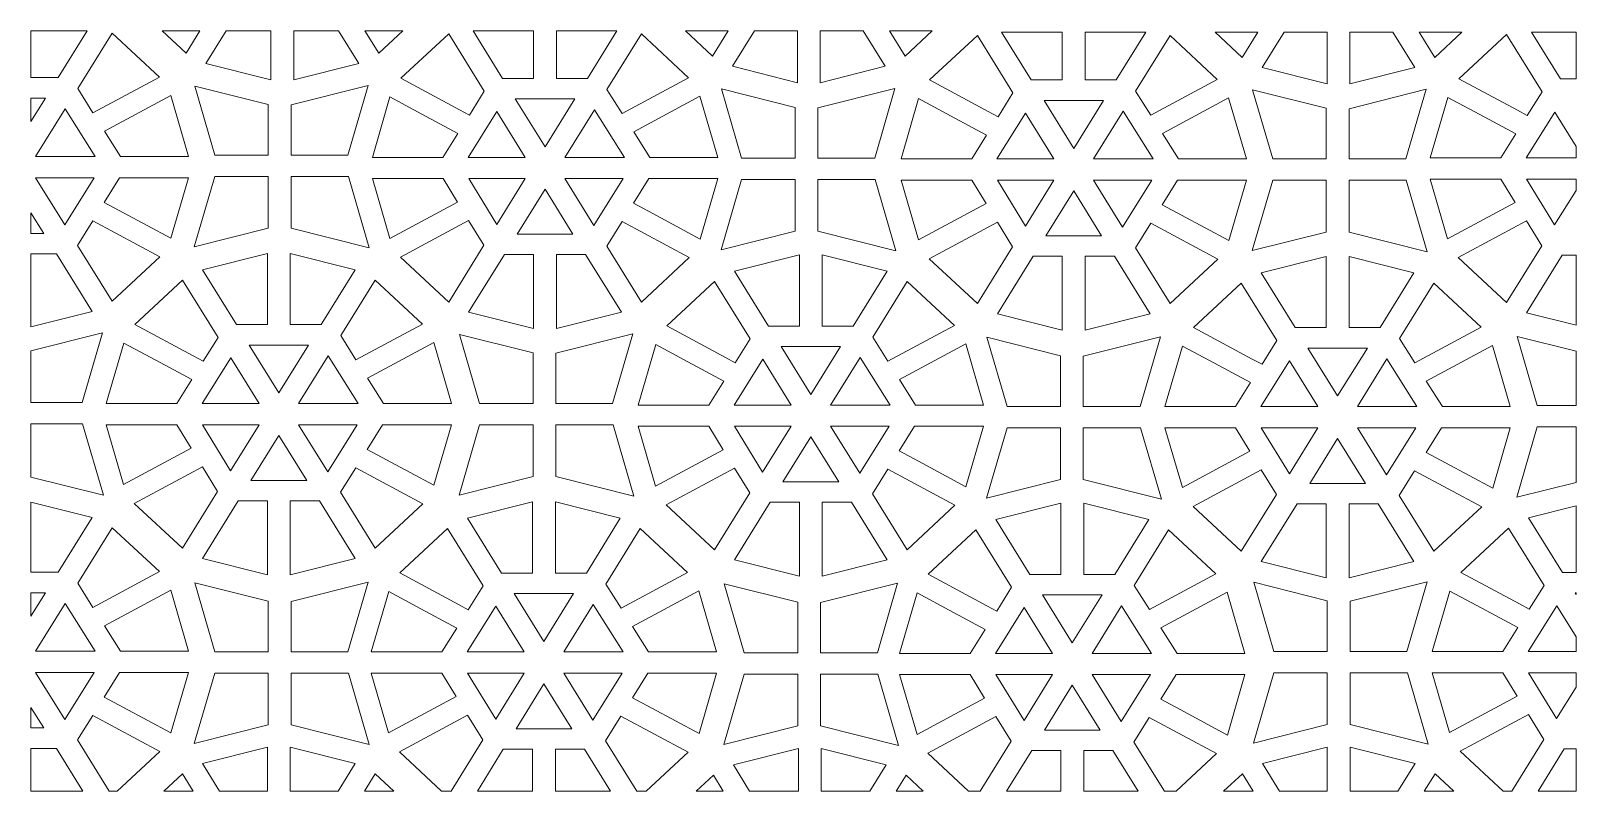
# Model space of a CAD drawing. Header units: millimetres. Extents: x -1200 to 1200, y -590 to 590.
import ezdxf

# ---------------------------------------------------------------- set-up
doc = ezdxf.new("R2010")
doc.units = ezdxf.units.MM
doc.header["$MEASUREMENT"] = 0
doc.layers.add('Layer 1', color=7, linetype='Continuous')

msp = doc.modelspace()

# ---------------------------------------------------------------- linework, layer by layer
at = {"layer": 'Layer 1', "color": 250, "lineweight": 20}
for points, knots in [([(-1112.6295, 589.9734), (-1112.6295, 589.9734), (-1157.6166, 517.5175), (-1157.6166, 517.5175), (-1157.6166, 517.5175), (-1200.05, 517.5175), (-1200.05, 517.5175), (-1200.05, 517.5175), (-1200.05, 589.9734), (-1200.05, 589.9734), (-1200.05, 589.9734), (-1112.6295, 589.9734), (-1112.6295, 589.9734)], [0, 0, 0, 0, 0.25, 0.25, 0.25, 0.5, 0.5, 0.5, 0.75, 0.75, 0.75, 1, 1, 1, 1]), ([(-1073.8406, 586.5601), (-1073.8406, 586.5601), (-1000.5285, 518.3793), (-1000.5285, 518.3793), (-1000.5285, 518.3793), (-1103.753, 462.9655), (-1103.753, 462.9655), (-1103.753, 462.9655), (-1127.3458, 500.3867), (-1127.3458, 500.3867), (-1127.3458, 500.3867), (-1073.8406, 586.5601), (-1073.8406, 586.5601)], [0, 0, 0, 0, 0.25, 0.25, 0.25, 0.5, 0.5, 0.5, 0.75, 0.75, 0.75, 1, 1, 1, 1]), ([(-959.1499, 555.3451), (-959.1499, 555.3451), (-996.3745, 589.9734), (-996.3745, 589.9734), (-996.3745, 589.9734), (-937.6473, 589.9734), (-937.6473, 589.9734), (-937.6473, 589.9734), (-959.1499, 555.3451), (-959.1499, 555.3451)], [0, 0, 0, 0, 0.333333333, 0.333333333, 0.333333333, 0.666666667, 0.666666667, 0.666666667, 1, 1, 1, 1]), ([(-827.1926, 514.0767), (-827.1926, 514.0767), (-928.1068, 539.4581), (-928.1068, 539.4581), (-928.1068, 539.4581), (-896.7419, 589.9734), (-896.7419, 589.9734), (-896.7419, 589.9734), (-827.1926, 589.9734), (-827.1926, 589.9734), (-827.1926, 589.9734), (-827.1926, 514.0767), (-827.1926, 514.0767)], [0, 0, 0, 0, 0.25, 0.25, 0.25, 0.5, 0.5, 0.5, 0.75, 0.75, 0.75, 1, 1, 1, 1]), ([(-690.8547, 539.4642), (-690.8547, 539.4642), (-791.7657, 514.0767), (-791.7657, 514.0767), (-791.7657, 514.0767), (-791.7657, 589.9734), (-791.7657, 589.9734), (-791.7657, 589.9734), (-722.2164, 589.9734), (-722.2164, 589.9734), (-722.2164, 589.9734), (-690.8547, 539.4642), (-690.8547, 539.4642)], [0, 0, 0, 0, 0.25, 0.25, 0.25, 0.5, 0.5, 0.5, 0.75, 0.75, 0.75, 1, 1, 1, 1]), ([(-622.5969, 589.9734), (-622.5969, 589.9734), (-659.815, 555.3574), (-659.815, 555.3574), (-659.815, 555.3574), (-681.3077, 589.9734), (-681.3077, 589.9734), (-681.3077, 589.9734), (-622.5969, 589.9734), (-622.5969, 589.9734)], [0, 0, 0, 0, 0.333333333, 0.333333333, 0.333333333, 0.666666667, 0.666666667, 0.666666667, 1, 1, 1, 1]), ([(-625.2851, 516.3991), (-625.2851, 516.3991), (-551.1613, 585.3378), (-551.1613, 585.3378), (-551.1613, 585.3378), (-495.8387, 496.237), (-495.8387, 496.237), (-495.8387, 496.237), (-518.9483, 459.3138), (-518.9483, 459.3138), (-518.9483, 459.3138), (-534.2956, 467.5523), (-534.2956, 467.5523), (-534.2956, 467.5523), (-625.2851, 516.3991), (-625.2851, 516.3991)], [0, 0, 0, 0, 0.2, 0.2, 0.2, 0.4, 0.4, 0.4, 0.6, 0.6, 0.6, 0.8, 0.8, 0.8, 1, 1, 1, 1]), ([(-419.2106, 589.9734), (-419.2106, 589.9734), (-419.2106, 516.2952), (-419.2106, 516.2952), (-419.2106, 516.2952), (-467.3853, 516.2952), (-467.3853, 516.2952), (-467.3853, 516.2952), (-513.1315, 589.9734), (-513.1315, 589.9734), (-513.1315, 589.9734), (-419.2106, 589.9734), (-419.2106, 589.9734)], [0, 0, 0, 0, 0.25, 0.25, 0.25, 0.5, 0.5, 0.5, 0.75, 0.75, 0.75, 1, 1, 1, 1]), ([(-289.8627, 589.9734), (-289.8627, 589.9734), (-335.6089, 516.2952), (-335.6089, 516.2952), (-335.6089, 516.2952), (-383.7836, 516.2952), (-383.7836, 516.2952), (-383.7836, 516.2952), (-383.7836, 589.9734), (-383.7836, 589.9734), (-383.7836, 589.9734), (-289.8627, 589.9734), (-289.8627, 589.9734)], [0, 0, 0, 0, 0.25, 0.25, 0.25, 0.5, 0.5, 0.5, 0.75, 0.75, 0.75, 1, 1, 1, 1]), ([(-251.8329, 585.3378), (-251.8329, 585.3378), (-178.5208, 517.1569), (-178.5208, 517.1569), (-178.5208, 517.1569), (-281.7453, 461.7432), (-281.7453, 461.7432), (-281.7453, 461.7432), (-305.3382, 499.1644), (-305.3382, 499.1644), (-305.3382, 499.1644), (-251.8329, 585.3378), (-251.8329, 585.3378)], [0, 0, 0, 0, 0.25, 0.25, 0.25, 0.5, 0.5, 0.5, 0.75, 0.75, 0.75, 1, 1, 1, 1]), ([(-141.3718, 550.8959), (-141.3718, 550.8959), (-183.378, 589.9734), (-183.378, 589.9734), (-183.378, 589.9734), (-117.1085, 589.9734), (-117.1085, 589.9734), (-117.1085, 589.9734), (-141.3718, 550.8959), (-141.3718, 550.8959)], [0, 0, 0, 0, 0.333333333, 0.333333333, 0.333333333, 0.666666667, 0.666666667, 0.666666667, 1, 1, 1, 1]), ([(-9.4144, 509.6275), (-9.4144, 509.6275), (-110.3287, 535.0089), (-110.3287, 535.0089), (-110.3287, 535.0089), (-76.1999, 589.9734), (-76.1999, 589.9734), (-76.1999, 589.9734), (-9.4144, 589.9734), (-9.4144, 589.9734), (-9.4144, 589.9734), (-9.4144, 509.6275), (-9.4144, 509.6275)], [0, 0, 0, 0, 0.25, 0.25, 0.25, 0.5, 0.5, 0.5, 0.75, 0.75, 0.75, 1, 1, 1, 1]), ([(126.9235, 535.0149), (126.9235, 535.0149), (26.0126, 509.6275), (26.0126, 509.6275), (26.0126, 509.6275), (26.0126, 589.9734), (26.0126, 589.9734), (26.0126, 589.9734), (92.7979, 589.9734), (92.7979, 589.9734), (92.7979, 589.9734), (126.9235, 535.0149), (126.9235, 535.0149)], [0, 0, 0, 0, 0.25, 0.25, 0.25, 0.5, 0.5, 0.5, 0.75, 0.75, 0.75, 1, 1, 1, 1]), ([(199.9662, 589.9734), (199.9662, 589.9734), (157.9632, 550.9081), (157.9632, 550.9081), (157.9632, 550.9081), (133.7066, 589.9734), (133.7066, 589.9734), (133.7066, 589.9734), (199.9662, 589.9734), (199.9662, 589.9734)], [0, 0, 0, 0, 0.333333333, 0.333333333, 0.333333333, 0.666666667, 0.666666667, 0.666666667, 1, 1, 1, 1]), ([(195.8845, 513.9086), (195.8845, 513.9086), (270.0085, 582.8473), (270.0085, 582.8473), (270.0085, 582.8473), (325.3311, 493.7465), (325.3311, 493.7465), (325.3311, 493.7465), (302.2213, 456.8234), (302.2213, 456.8234), (302.2213, 456.8234), (286.874, 465.0618), (286.874, 465.0618), (286.874, 465.0618), (195.8845, 513.9086), (195.8845, 513.9086)], [0, 0, 0, 0, 0.2, 0.2, 0.2, 0.4, 0.4, 0.4, 0.6, 0.6, 0.6, 0.8, 0.8, 0.8, 1, 1, 1, 1]), ([(401.9591, 587.9901), (401.9591, 587.9901), (401.9591, 513.8047), (401.9591, 513.8047), (401.9591, 513.8047), (353.7843, 513.8047), (353.7843, 513.8047), (353.7843, 513.8047), (307.7227, 587.9901), (307.7227, 587.9901), (307.7227, 587.9901), (401.9591, 587.9901), (401.9591, 587.9901)], [0, 0, 0, 0, 0.25, 0.25, 0.25, 0.5, 0.5, 0.5, 0.75, 0.75, 0.75, 1, 1, 1, 1]), ([(531.6224, 587.9901), (531.6224, 587.9901), (485.5609, 513.8047), (485.5609, 513.8047), (485.5609, 513.8047), (437.386, 513.8047), (437.386, 513.8047), (437.386, 513.8047), (437.386, 587.9901), (437.386, 587.9901), (437.386, 587.9901), (531.6224, 587.9901), (531.6224, 587.9901)], [0, 0, 0, 0, 0.25, 0.25, 0.25, 0.5, 0.5, 0.5, 0.75, 0.75, 0.75, 1, 1, 1, 1]), ([(569.3367, 582.8473), (569.3367, 582.8473), (642.649, 514.6664), (642.649, 514.6664), (642.649, 514.6664), (539.4243, 459.2528), (539.4243, 459.2528), (539.4243, 459.2528), (515.8315, 496.674), (515.8315, 496.674), (515.8315, 496.674), (569.3367, 582.8473), (569.3367, 582.8473)], [0, 0, 0, 0, 0.25, 0.25, 0.25, 0.5, 0.5, 0.5, 0.75, 0.75, 0.75, 1, 1, 1, 1]), ([(681.1157, 548.9127), (681.1157, 548.9127), (639.1095, 587.9901), (639.1095, 587.9901), (639.1095, 587.9901), (705.3789, 587.9901), (705.3789, 587.9901), (705.3789, 587.9901), (681.1157, 548.9127), (681.1157, 548.9127)], [0, 0, 0, 0, 0.333333333, 0.333333333, 0.333333333, 0.666666667, 0.666666667, 0.666666667, 1, 1, 1, 1]), ([(813.073, 507.6442), (813.073, 507.6442), (712.1588, 533.0256), (712.1588, 533.0256), (712.1588, 533.0256), (746.2876, 587.9901), (746.2876, 587.9901), (746.2876, 587.9901), (813.073, 587.9901), (813.073, 587.9901), (813.073, 587.9901), (813.073, 507.6442), (813.073, 507.6442)], [0, 0, 0, 0, 0.25, 0.25, 0.25, 0.5, 0.5, 0.5, 0.75, 0.75, 0.75, 1, 1, 1, 1]), ([(949.4111, 533.0318), (949.4111, 533.0318), (848.5, 507.6442), (848.5, 507.6442), (848.5, 507.6442), (848.5, 587.9901), (848.5, 587.9901), (848.5, 587.9901), (915.2855, 587.9901), (915.2855, 587.9901), (915.2855, 587.9901), (949.4111, 533.0318), (949.4111, 533.0318)], [0, 0, 0, 0, 0.25, 0.25, 0.25, 0.5, 0.5, 0.5, 0.75, 0.75, 0.75, 1, 1, 1, 1]), ([(1022.4537, 587.9901), (1022.4537, 587.9901), (980.4507, 548.925), (980.4507, 548.925), (980.4507, 548.925), (956.194, 587.9901), (956.194, 587.9901), (956.194, 587.9901), (1022.4537, 587.9901), (1022.4537, 587.9901)], [0, 0, 0, 0, 0.333333333, 0.333333333, 0.333333333, 0.666666667, 0.666666667, 0.666666667, 1, 1, 1, 1]), ([(1017.8101, 515.6413), (1017.8101, 515.6413), (1091.9339, 584.5799), (1091.9339, 584.5799), (1091.9339, 584.5799), (1147.2565, 495.4792), (1147.2565, 495.4792), (1147.2565, 495.4792), (1124.1468, 458.556), (1124.1468, 458.556), (1124.1468, 458.556), (1108.7995, 466.7944), (1108.7995, 466.7944), (1108.7995, 466.7944), (1017.8101, 515.6413), (1017.8101, 515.6413)], [0, 0, 0, 0, 0.2, 0.2, 0.2, 0.4, 0.4, 0.4, 0.6, 0.6, 0.6, 0.8, 0.8, 0.8, 1, 1, 1, 1]), ([(1199.95, 587.9901), (1199.95, 587.9901), (1199.95, 515.5373), (1199.95, 515.5373), (1199.95, 515.5373), (1175.7099, 515.5373), (1175.7099, 515.5373), (1175.7099, 515.5373), (1130.7229, 587.9901), (1130.7229, 587.9901), (1130.7229, 587.9901), (1199.95, 587.9901), (1199.95, 587.9901)], [0, 0, 0, 0, 0.25, 0.25, 0.25, 0.5, 0.5, 0.5, 0.75, 0.75, 0.75, 1, 1, 1, 1]), ([(-831.3564, 396.9971), (-831.3564, 396.9971), (-831.3564, 475.6807), (-831.3564, 475.6807), (-831.3564, 475.6807), (-945.6922, 504.4357), (-945.6922, 504.4357), (-945.6922, 504.4357), (-914.4192, 396.9971), (-914.4192, 396.9971), (-914.4192, 396.9971), (-831.3564, 396.9971), (-831.3564, 396.9971)], [0, 0, 0, 0, 0.25, 0.25, 0.25, 0.5, 0.5, 0.5, 0.75, 0.75, 0.75, 1, 1, 1, 1]), ([(-707.694, 396.9971), (-707.694, 396.9971), (-676.2106, 505.1752), (-676.2106, 505.1752), (-676.2106, 505.1752), (-795.9294, 475.0634), (-795.9294, 475.0634), (-795.9294, 475.0634), (-795.9294, 396.9971), (-795.9294, 396.9971), (-795.9294, 396.9971), (-707.694, 396.9971), (-707.694, 396.9971)], [0, 0, 0, 0, 0.25, 0.25, 0.25, 0.5, 0.5, 0.5, 0.75, 0.75, 0.75, 1, 1, 1, 1]), ([(-1177.3445, 485.7465), (-1177.3445, 485.7465), (-1200.05, 485.7465), (-1200.05, 485.7465), (-1200.05, 485.7465), (-1200.05, 449.1778), (-1200.05, 449.1778), (-1200.05, 449.1778), (-1177.3445, 485.7465), (-1177.3445, 485.7465)], [0, 0, 0, 0, 0.333333333, 0.333333333, 0.333333333, 0.666666667, 0.666666667, 0.666666667, 1, 1, 1, 1]), ([(-982.9267, 489.7893), (-982.9267, 489.7893), (-955.3245, 394.9344), (-955.3245, 394.9344), (-955.3245, 394.9344), (-1060.8595, 394.9344), (-1060.8595, 394.9344), (-1060.8595, 394.9344), (-1085.8325, 434.5467), (-1085.8325, 434.5467), (-1085.8325, 434.5467), (-982.9267, 489.7893), (-982.9267, 489.7893)], [0, 0, 0, 0, 0.25, 0.25, 0.25, 0.5, 0.5, 0.5, 0.75, 0.75, 0.75, 1, 1, 1, 1]), ([(-669.6773, 393.7121), (-669.6773, 393.7121), (-642.3742, 487.5371), (-642.3742, 487.5371), (-642.3742, 487.5371), (-592.6943, 460.8662), (-592.6943, 460.8662), (-592.6943, 460.8662), (-536.767, 430.84), (-536.767, 430.84), (-536.767, 430.84), (-560.0016, 393.7121), (-560.0016, 393.7121), (-560.0016, 393.7121), (-669.6773, 393.7121), (-669.6773, 393.7121)], [0, 0, 0, 0, 0.2, 0.2, 0.2, 0.4, 0.4, 0.4, 0.6, 0.6, 0.6, 0.8, 0.8, 0.8, 1, 1, 1, 1]), ([(-355.3368, 484.5241), (-355.3368, 484.5241), (-447.6573, 484.5241), (-447.6573, 484.5241), (-447.6573, 484.5241), (-401.4971, 410.1829), (-401.4971, 410.1829), (-401.4971, 410.1829), (-355.3368, 484.5241), (-355.3368, 484.5241)], [0, 0, 0, 0, 0.333333333, 0.333333333, 0.333333333, 0.666666667, 0.666666667, 0.666666667, 1, 1, 1, 1]), ([(-160.919, 488.567), (-160.919, 488.567), (-133.3168, 393.7121), (-133.3168, 393.7121), (-133.3168, 393.7121), (-238.8518, 393.7121), (-238.8518, 393.7121), (-238.8518, 393.7121), (-263.8248, 433.3244), (-263.8248, 433.3244), (-263.8248, 433.3244), (-160.919, 488.567), (-160.919, 488.567)], [0, 0, 0, 0, 0.25, 0.25, 0.25, 0.5, 0.5, 0.5, 0.75, 0.75, 0.75, 1, 1, 1, 1]), ([(-13.1708, 392.4929), (-13.1708, 392.4929), (-13.1708, 471.1764), (-13.1708, 471.1764), (-13.1708, 471.1764), (-127.5066, 499.9314), (-127.5066, 499.9314), (-127.5066, 499.9314), (-96.2335, 392.4929), (-96.2335, 392.4929), (-96.2335, 392.4929), (-13.1708, 392.4929), (-13.1708, 392.4929)], [0, 0, 0, 0, 0.25, 0.25, 0.25, 0.5, 0.5, 0.5, 0.75, 0.75, 0.75, 1, 1, 1, 1]), ([(110.4917, 392.4929), (110.4917, 392.4929), (141.9751, 500.6709), (141.9751, 500.6709), (141.9751, 500.6709), (22.2562, 470.5592), (22.2562, 470.5592), (22.2562, 470.5592), (22.2562, 392.4929), (22.2562, 392.4929), (22.2562, 392.4929), (110.4917, 392.4929), (110.4917, 392.4929)], [0, 0, 0, 0, 0.25, 0.25, 0.25, 0.5, 0.5, 0.5, 0.75, 0.75, 0.75, 1, 1, 1, 1]), ([(151.4923, 391.2217), (151.4923, 391.2217), (178.7954, 485.0466), (178.7954, 485.0466), (178.7954, 485.0466), (228.4754, 458.3757), (228.4754, 458.3757), (228.4754, 458.3757), (284.4027, 428.3495), (284.4027, 428.3495), (284.4027, 428.3495), (261.1681, 391.2217), (261.1681, 391.2217), (261.1681, 391.2217), (151.4923, 391.2217), (151.4923, 391.2217)], [0, 0, 0, 0, 0.2, 0.2, 0.2, 0.4, 0.4, 0.4, 0.6, 0.6, 0.6, 0.8, 0.8, 0.8, 1, 1, 1, 1]), ([(465.8328, 482.0337), (465.8328, 482.0337), (373.5123, 482.0337), (373.5123, 482.0337), (373.5123, 482.0337), (419.6725, 407.6924), (419.6725, 407.6924), (419.6725, 407.6924), (465.8328, 482.0337), (465.8328, 482.0337)], [0, 0, 0, 0, 0.333333333, 0.333333333, 0.333333333, 0.666666667, 0.666666667, 0.666666667, 1, 1, 1, 1]), ([(660.2506, 486.0765), (660.2506, 486.0765), (687.8528, 391.2217), (687.8528, 391.2217), (687.8528, 391.2217), (582.3178, 391.2217), (582.3178, 391.2217), (582.3178, 391.2217), (557.3448, 430.8338), (557.3448, 430.8338), (557.3448, 430.8338), (660.2506, 486.0765), (660.2506, 486.0765)], [0, 0, 0, 0, 0.25, 0.25, 0.25, 0.5, 0.5, 0.5, 0.75, 0.75, 0.75, 1, 1, 1, 1]), ([(811.8406, 391.2217), (811.8406, 391.2217), (811.8406, 469.9052), (811.8406, 469.9052), (811.8406, 469.9052), (697.5048, 498.6602), (697.5048, 498.6602), (697.5048, 498.6602), (728.7779, 391.2217), (728.7779, 391.2217), (728.7779, 391.2217), (811.8406, 391.2217), (811.8406, 391.2217)], [0, 0, 0, 0, 0.25, 0.25, 0.25, 0.5, 0.5, 0.5, 0.75, 0.75, 0.75, 1, 1, 1, 1]), ([(935.5031, 391.2217), (935.5031, 391.2217), (966.9865, 499.3997), (966.9865, 499.3997), (966.9865, 499.3997), (847.2676, 469.2879), (847.2676, 469.2879), (847.2676, 469.2879), (847.2676, 391.2217), (847.2676, 391.2217), (847.2676, 391.2217), (935.5031, 391.2217), (935.5031, 391.2217)], [0, 0, 0, 0, 0.25, 0.25, 0.25, 0.5, 0.5, 0.5, 0.75, 0.75, 0.75, 1, 1, 1, 1]), ([(973.4179, 392.9543), (973.4179, 392.9543), (1000.7209, 486.7793), (1000.7209, 486.7793), (1000.7209, 486.7793), (1050.4008, 460.1083), (1050.4008, 460.1083), (1050.4008, 460.1083), (1106.3281, 430.0821), (1106.3281, 430.0821), (1106.3281, 430.0821), (1083.0936, 392.9543), (1083.0936, 392.9543), (1083.0936, 392.9543), (973.4179, 392.9543), (973.4179, 392.9543)], [0, 0, 0, 0, 0.2, 0.2, 0.2, 0.4, 0.4, 0.4, 0.6, 0.6, 0.6, 0.8, 0.8, 0.8, 1, 1, 1, 1]), ([(-1100.3023, 394.9344), (-1100.3023, 394.9344), (-1146.9162, 468.8693), (-1146.9162, 468.8693), (-1146.9162, 468.8693), (-1192.8232, 394.9344), (-1192.8232, 394.9344), (-1192.8232, 394.9344), (-1100.3023, 394.9344), (-1100.3023, 394.9344)], [0, 0, 0, 0, 0.333333333, 0.333333333, 0.333333333, 0.666666667, 0.666666667, 0.666666667, 1, 1, 1, 1]), ([(-476.2684, 464.7196), (-476.2684, 464.7196), (-520.7099, 393.7121), (-520.7099, 393.7121), (-520.7099, 393.7121), (-432.1785, 393.7121), (-432.1785, 393.7121), (-432.1785, 393.7121), (-476.2684, 464.7196), (-476.2684, 464.7196)], [0, 0, 0, 0, 0.333333333, 0.333333333, 0.333333333, 0.666666667, 0.666666667, 0.666666667, 1, 1, 1, 1]), ([(-278.2947, 393.7121), (-278.2947, 393.7121), (-324.9085, 467.647), (-324.9085, 467.647), (-324.9085, 467.647), (-370.8157, 393.7121), (-370.8157, 393.7121), (-370.8157, 393.7121), (-278.2947, 393.7121), (-278.2947, 393.7121)], [0, 0, 0, 0, 0.333333333, 0.333333333, 0.333333333, 0.666666667, 0.666666667, 0.666666667, 1, 1, 1, 1]), ([(344.9013, 462.229), (344.9013, 462.229), (300.4598, 391.2217), (300.4598, 391.2217), (300.4598, 391.2217), (388.9911, 391.2217), (388.9911, 391.2217), (388.9911, 391.2217), (344.9013, 462.229), (344.9013, 462.229)], [0, 0, 0, 0, 0.333333333, 0.333333333, 0.333333333, 0.666666667, 0.666666667, 0.666666667, 1, 1, 1, 1]), ([(542.875, 391.2217), (542.875, 391.2217), (496.2613, 465.1565), (496.2613, 465.1565), (496.2613, 465.1565), (450.3541, 391.2217), (450.3541, 391.2217), (450.3541, 391.2217), (542.875, 391.2217), (542.875, 391.2217)], [0, 0, 0, 0, 0.333333333, 0.333333333, 0.333333333, 0.666666667, 0.666666667, 0.666666667, 1, 1, 1, 1]), ([(1166.8268, 463.9617), (1166.8268, 463.9617), (1122.3853, 392.9543), (1122.3853, 392.9543), (1122.3853, 392.9543), (1199.95, 392.9543), (1199.95, 392.9543), (1199.95, 392.9543), (1199.95, 410.6168), (1199.95, 410.6168), (1199.95, 410.6168), (1166.8268, 463.9617), (1166.8268, 463.9617)], [0, 0, 0, 0, 0.25, 0.25, 0.25, 0.5, 0.5, 0.5, 0.75, 0.75, 0.75, 1, 1, 1, 1]), ([(-1147.5405, 289.0666), (-1147.5405, 289.0666), (-1102.0442, 361.993), (-1102.0442, 361.993), (-1102.0442, 361.993), (-1192.8232, 361.993), (-1192.8232, 361.993), (-1192.8232, 361.993), (-1147.5405, 289.0666), (-1147.5405, 289.0666)], [0, 0, 0, 0, 0.333333333, 0.333333333, 0.333333333, 0.666666667, 0.666666667, 0.666666667, 1, 1, 1, 1]), ([(-955.3278, 361.993), (-955.3278, 361.993), (-982.6276, 268.168), (-982.6276, 268.168), (-982.6276, 268.168), (-1056.1633, 307.6457), (-1056.1633, 307.6457), (-1056.1633, 307.6457), (-1086.1644, 323.7528), (-1086.1644, 323.7528), (-1086.1644, 323.7528), (-1062.3055, 361.993), (-1062.3055, 361.993), (-1062.3055, 361.993), (-955.3278, 361.993), (-955.3278, 361.993)], [0, 0, 0, 0, 0.2, 0.2, 0.2, 0.4, 0.4, 0.4, 0.6, 0.6, 0.6, 0.8, 0.8, 0.8, 1, 1, 1, 1]), ([(-946.2575, 254.6705), (-946.2575, 254.6705), (-831.3564, 283.5753), (-831.3564, 283.5753), (-831.3564, 283.5753), (-831.3564, 364.0557), (-831.3564, 364.0557), (-831.3564, 364.0557), (-914.4225, 364.0557), (-914.4225, 364.0557), (-914.4225, 364.0557), (-946.2575, 254.6705), (-946.2575, 254.6705)], [0, 0, 0, 0, 0.25, 0.25, 0.25, 0.5, 0.5, 0.5, 0.75, 0.75, 0.75, 1, 1, 1, 1]), ([(-795.9294, 283.5753), (-795.9294, 283.5753), (-674.6561, 253.0663), (-674.6561, 253.0663), (-674.6561, 253.0663), (-706.9578, 364.0557), (-706.9578, 364.0557), (-706.9578, 364.0557), (-795.9294, 364.0557), (-795.9294, 364.0557), (-795.9294, 364.0557), (-795.9294, 283.5753), (-795.9294, 283.5753)], [0, 0, 0, 0, 0.25, 0.25, 0.25, 0.5, 0.5, 0.5, 0.75, 0.75, 0.75, 1, 1, 1, 1]), ([(-642.6733, 267.9785), (-642.6733, 267.9785), (-669.6741, 360.7707), (-669.6741, 360.7707), (-669.6741, 360.7707), (-559.9556, 360.7707), (-559.9556, 360.7707), (-559.9556, 360.7707), (-537.6609, 324.3548), (-537.6609, 324.3548), (-537.6609, 324.3548), (-642.6733, 267.9785), (-642.6733, 267.9785)], [0, 0, 0, 0, 0.25, 0.25, 0.25, 0.5, 0.5, 0.5, 0.75, 0.75, 0.75, 1, 1, 1, 1]), ([(-520.0756, 360.7707), (-520.0756, 360.7707), (-476.4393, 289.4882), (-476.4393, 289.4882), (-476.4393, 289.4882), (-432.1785, 360.7707), (-432.1785, 360.7707), (-432.1785, 360.7707), (-520.0756, 360.7707), (-520.0756, 360.7707)], [0, 0, 0, 0, 0.333333333, 0.333333333, 0.333333333, 0.666666667, 0.666666667, 0.666666667, 1, 1, 1, 1]), ([(-325.5329, 287.8443), (-325.5329, 287.8443), (-280.0365, 360.7707), (-280.0365, 360.7707), (-280.0365, 360.7707), (-370.8157, 360.7707), (-370.8157, 360.7707), (-370.8157, 360.7707), (-325.5329, 287.8443), (-325.5329, 287.8443)], [0, 0, 0, 0, 0.333333333, 0.333333333, 0.333333333, 0.666666667, 0.666666667, 0.666666667, 1, 1, 1, 1]), ([(-133.3201, 360.7707), (-133.3201, 360.7707), (-160.6199, 266.9457), (-160.6199, 266.9457), (-160.6199, 266.9457), (-234.1555, 306.4234), (-234.1555, 306.4234), (-234.1555, 306.4234), (-264.1567, 322.5305), (-264.1567, 322.5305), (-264.1567, 322.5305), (-240.2978, 360.7707), (-240.2978, 360.7707), (-240.2978, 360.7707), (-133.3201, 360.7707), (-133.3201, 360.7707)], [0, 0, 0, 0, 0.2, 0.2, 0.2, 0.4, 0.4, 0.4, 0.6, 0.6, 0.6, 0.8, 0.8, 0.8, 1, 1, 1, 1]), ([(1000.422, 267.2207), (1000.422, 267.2207), (973.4211, 360.0129), (973.4211, 360.0129), (973.4211, 360.0129), (1083.1396, 360.0129), (1083.1396, 360.0129), (1083.1396, 360.0129), (1105.4343, 323.597), (1105.4343, 323.597), (1105.4343, 323.597), (1000.422, 267.2207), (1000.422, 267.2207)], [0, 0, 0, 0, 0.25, 0.25, 0.25, 0.5, 0.5, 0.5, 0.75, 0.75, 0.75, 1, 1, 1, 1]), ([(1123.0196, 360.0129), (1123.0196, 360.0129), (1166.6559, 288.7304), (1166.6559, 288.7304), (1166.6559, 288.7304), (1199.95, 342.3504), (1199.95, 342.3504), (1199.95, 342.3504), (1199.95, 360.0129), (1199.95, 360.0129), (1199.95, 360.0129), (1123.0196, 360.0129), (1123.0196, 360.0129)], [0, 0, 0, 0, 0.25, 0.25, 0.25, 0.5, 0.5, 0.5, 0.75, 0.75, 0.75, 1, 1, 1, 1]), ([(-444.8442, 274.4874), (-444.8442, 274.4874), (-358.15, 274.4874), (-358.15, 274.4874), (-358.15, 274.4874), (-401.4971, 344.3), (-401.4971, 344.3), (-401.4971, 344.3), (-444.8442, 274.4874), (-444.8442, 274.4874)], [0, 0, 0, 0, 0.333333333, 0.333333333, 0.333333333, 0.666666667, 0.666666667, 0.666666667, 1, 1, 1, 1]), ([(-128.0718, 250.1663), (-128.0718, 250.1663), (-13.1708, 279.071), (-13.1708, 279.071), (-13.1708, 279.071), (-13.1708, 359.5514), (-13.1708, 359.5514), (-13.1708, 359.5514), (-96.2368, 359.5514), (-96.2368, 359.5514), (-96.2368, 359.5514), (-128.0718, 250.1663), (-128.0718, 250.1663)], [0, 0, 0, 0, 0.25, 0.25, 0.25, 0.5, 0.5, 0.5, 0.75, 0.75, 0.75, 1, 1, 1, 1]), ([(22.2562, 279.071), (22.2562, 279.071), (143.5295, 248.562), (143.5295, 248.562), (143.5295, 248.562), (111.2278, 359.5514), (111.2278, 359.5514), (111.2278, 359.5514), (22.2562, 359.5514), (22.2562, 359.5514), (22.2562, 359.5514), (22.2562, 279.071), (22.2562, 279.071)], [0, 0, 0, 0, 0.25, 0.25, 0.25, 0.5, 0.5, 0.5, 0.75, 0.75, 0.75, 1, 1, 1, 1]), ([(178.4964, 265.488), (178.4964, 265.488), (151.4957, 358.2802), (151.4957, 358.2802), (151.4957, 358.2802), (261.2141, 358.2802), (261.2141, 358.2802), (261.2141, 358.2802), (283.5087, 321.8643), (283.5087, 321.8643), (283.5087, 321.8643), (178.4964, 265.488), (178.4964, 265.488)], [0, 0, 0, 0, 0.25, 0.25, 0.25, 0.5, 0.5, 0.5, 0.75, 0.75, 0.75, 1, 1, 1, 1]), ([(301.0941, 358.2802), (301.0941, 358.2802), (344.7305, 286.9978), (344.7305, 286.9978), (344.7305, 286.9978), (388.9911, 358.2802), (388.9911, 358.2802), (388.9911, 358.2802), (301.0941, 358.2802), (301.0941, 358.2802)], [0, 0, 0, 0, 0.333333333, 0.333333333, 0.333333333, 0.666666667, 0.666666667, 0.666666667, 1, 1, 1, 1]), ([(376.3254, 271.9969), (376.3254, 271.9969), (463.0197, 271.9969), (463.0197, 271.9969), (463.0197, 271.9969), (419.6725, 341.8095), (419.6725, 341.8095), (419.6725, 341.8095), (376.3254, 271.9969), (376.3254, 271.9969)], [0, 0, 0, 0, 0.333333333, 0.333333333, 0.333333333, 0.666666667, 0.666666667, 0.666666667, 1, 1, 1, 1]), ([(495.6368, 285.3537), (495.6368, 285.3537), (541.1333, 358.2802), (541.1333, 358.2802), (541.1333, 358.2802), (450.3541, 358.2802), (450.3541, 358.2802), (450.3541, 358.2802), (495.6368, 285.3537), (495.6368, 285.3537)], [0, 0, 0, 0, 0.333333333, 0.333333333, 0.333333333, 0.666666667, 0.666666667, 0.666666667, 1, 1, 1, 1]), ([(687.8495, 358.2802), (687.8495, 358.2802), (660.5497, 264.4552), (660.5497, 264.4552), (660.5497, 264.4552), (587.0141, 303.9329), (587.0141, 303.9329), (587.0141, 303.9329), (557.0129, 320.04), (557.0129, 320.04), (557.0129, 320.04), (580.8718, 358.2802), (580.8718, 358.2802), (580.8718, 358.2802), (687.8495, 358.2802), (687.8495, 358.2802)], [0, 0, 0, 0, 0.2, 0.2, 0.2, 0.4, 0.4, 0.4, 0.6, 0.6, 0.6, 0.8, 0.8, 0.8, 1, 1, 1, 1]), ([(696.9396, 248.8951), (696.9396, 248.8951), (811.8406, 277.7998), (811.8406, 277.7998), (811.8406, 277.7998), (811.8406, 358.2802), (811.8406, 358.2802), (811.8406, 358.2802), (728.7746, 358.2802), (728.7746, 358.2802), (728.7746, 358.2802), (696.9396, 248.8951), (696.9396, 248.8951)], [0, 0, 0, 0, 0.25, 0.25, 0.25, 0.5, 0.5, 0.5, 0.75, 0.75, 0.75, 1, 1, 1, 1]), ([(847.2676, 277.7998), (847.2676, 277.7998), (968.541, 247.2908), (968.541, 247.2908), (968.541, 247.2908), (936.2392, 358.2802), (936.2392, 358.2802), (936.2392, 358.2802), (847.2676, 358.2802), (847.2676, 358.2802), (847.2676, 358.2802), (847.2676, 277.7998), (847.2676, 277.7998)], [0, 0, 0, 0, 0.25, 0.25, 0.25, 0.5, 0.5, 0.5, 0.75, 0.75, 0.75, 1, 1, 1, 1]), ([(-1200.05, 275.7097), (-1200.05, 275.7097), (-1180.1577, 275.7097), (-1180.1577, 275.7097), (-1180.1577, 275.7097), (-1200.05, 307.7466), (-1200.05, 307.7466), (-1200.05, 307.7466), (-1200.05, 275.7097), (-1200.05, 275.7097)], [0, 0, 0, 0, 0.333333333, 0.333333333, 0.333333333, 0.666666667, 0.666666667, 0.666666667, 1, 1, 1, 1]), ([(-999.7167, 239.306), (-999.7167, 239.306), (-1073.8406, 170.3674), (-1073.8406, 170.3674), (-1073.8406, 170.3674), (-1127.7204, 257.1396), (-1127.7204, 257.1396), (-1127.7204, 257.1396), (-1103.9404, 295.2576), (-1103.9404, 295.2576), (-1103.9404, 295.2576), (-999.7167, 239.306), (-999.7167, 239.306)], [0, 0, 0, 0, 0.25, 0.25, 0.25, 0.5, 0.5, 0.5, 0.75, 0.75, 0.75, 1, 1, 1, 1]), ([(-551.1678, 169.1328), (-551.1678, 169.1328), (-626.1001, 238.8385), (-626.1001, 238.8385), (-626.1001, 238.8385), (-520.1348, 295.7251), (-520.1348, 295.7251), (-520.1348, 295.7251), (-496.519, 257.1457), (-496.519, 257.1457), (-496.519, 257.1457), (-551.1678, 169.1328), (-551.1678, 169.1328)], [0, 0, 0, 0, 0.25, 0.25, 0.25, 0.5, 0.5, 0.5, 0.75, 0.75, 0.75, 1, 1, 1, 1]), ([(-177.709, 238.0837), (-177.709, 238.0837), (-251.8329, 169.1451), (-251.8329, 169.1451), (-251.8329, 169.1451), (-305.7127, 255.9173), (-305.7127, 255.9173), (-305.7127, 255.9173), (-281.9327, 294.0353), (-281.9327, 294.0353), (-281.9327, 294.0353), (-177.709, 238.0837), (-177.709, 238.0837)], [0, 0, 0, 0, 0.25, 0.25, 0.25, 0.5, 0.5, 0.5, 0.75, 0.75, 0.75, 1, 1, 1, 1]), ([(270.0018, 166.6423), (270.0018, 166.6423), (195.0695, 236.348), (195.0695, 236.348), (195.0695, 236.348), (301.035, 293.2346), (301.035, 293.2346), (301.035, 293.2346), (324.6508, 254.6553), (324.6508, 254.6553), (324.6508, 254.6553), (270.0018, 166.6423), (270.0018, 166.6423)], [0, 0, 0, 0, 0.25, 0.25, 0.25, 0.5, 0.5, 0.5, 0.75, 0.75, 0.75, 1, 1, 1, 1]), ([(643.4607, 235.5933), (643.4607, 235.5933), (569.3367, 166.6546), (569.3367, 166.6546), (569.3367, 166.6546), (515.4569, 253.4268), (515.4569, 253.4268), (515.4569, 253.4268), (539.2369, 291.5447), (539.2369, 291.5447), (539.2369, 291.5447), (643.4607, 235.5933), (643.4607, 235.5933)], [0, 0, 0, 0, 0.25, 0.25, 0.25, 0.5, 0.5, 0.5, 0.75, 0.75, 0.75, 1, 1, 1, 1]), ([(1091.9274, 168.375), (1091.9274, 168.375), (1016.9951, 238.0807), (1016.9951, 238.0807), (1016.9951, 238.0807), (1122.9604, 294.9672), (1122.9604, 294.9672), (1122.9604, 294.9672), (1146.5763, 256.3879), (1146.5763, 256.3879), (1146.5763, 256.3879), (1091.9274, 168.375), (1091.9274, 168.375)], [0, 0, 0, 0, 0.25, 0.25, 0.25, 0.5, 0.5, 0.5, 0.75, 0.75, 0.75, 1, 1, 1, 1]), ([(-1104.8803, 154.4742), (-1104.8803, 154.4742), (-1200.05, 130.5321), (-1200.05, 130.5321), (-1200.05, 130.5321), (-1200.05, 243.9386), (-1200.05, 243.9386), (-1200.05, 243.9386), (-1160.4296, 243.9386), (-1160.4296, 243.9386), (-1160.4296, 243.9386), (-1104.8803, 154.4742), (-1104.8803, 154.4742)], [0, 0, 0, 0, 0.25, 0.25, 0.25, 0.5, 0.5, 0.5, 0.75, 0.75, 0.75, 1, 1, 1, 1]), ([(-933.5984, 219.0339), (-933.5984, 219.0339), (-832.6874, 244.4245), (-832.6874, 244.4245), (-832.6874, 244.4245), (-832.6874, 134.0982), (-832.6874, 134.0982), (-832.6874, 134.0982), (-880.8621, 134.0982), (-880.8621, 134.0982), (-880.8621, 134.0982), (-933.5984, 219.0339), (-933.5984, 219.0339)], [0, 0, 0, 0, 0.25, 0.25, 0.25, 0.5, 0.5, 0.5, 0.75, 0.75, 0.75, 1, 1, 1, 1]), ([(-797.2604, 244.4245), (-797.2604, 244.4245), (-696.3494, 219.0339), (-696.3494, 219.0339), (-696.3494, 219.0339), (-749.0857, 134.0982), (-749.0857, 134.0982), (-749.0857, 134.0982), (-797.2604, 134.0982), (-797.2604, 134.0982), (-797.2604, 134.0982), (-797.2604, 244.4245), (-797.2604, 244.4245)], [0, 0, 0, 0, 0.25, 0.25, 0.25, 0.5, 0.5, 0.5, 0.75, 0.75, 0.75, 1, 1, 1, 1]), ([(-419.2106, 127.8643), (-419.2106, 127.8643), (-520.1249, 153.2457), (-520.1249, 153.2457), (-520.1249, 153.2457), (-464.5723, 242.7163), (-464.5723, 242.7163), (-464.5723, 242.7163), (-419.2106, 242.7163), (-419.2106, 242.7163), (-419.2106, 242.7163), (-419.2106, 127.8643), (-419.2106, 127.8643)], [0, 0, 0, 0, 0.25, 0.25, 0.25, 0.5, 0.5, 0.5, 0.75, 0.75, 0.75, 1, 1, 1, 1]), ([(-282.8726, 153.2519), (-282.8726, 153.2519), (-383.7836, 127.8643), (-383.7836, 127.8643), (-383.7836, 127.8643), (-383.7836, 242.7163), (-383.7836, 242.7163), (-383.7836, 242.7163), (-338.4219, 242.7163), (-338.4219, 242.7163), (-338.4219, 242.7163), (-282.8726, 153.2519), (-282.8726, 153.2519)], [0, 0, 0, 0, 0.25, 0.25, 0.25, 0.5, 0.5, 0.5, 0.75, 0.75, 0.75, 1, 1, 1, 1]), ([(-107.2527, 216.7818), (-107.2527, 216.7818), (-6.3417, 242.1724), (-6.3417, 242.1724), (-6.3417, 242.1724), (-6.3417, 131.8461), (-6.3417, 131.8461), (-6.3417, 131.8461), (-54.5165, 131.8461), (-54.5165, 131.8461), (-54.5165, 131.8461), (-107.2527, 216.7818), (-107.2527, 216.7818)], [0, 0, 0, 0, 0.25, 0.25, 0.25, 0.5, 0.5, 0.5, 0.75, 0.75, 0.75, 1, 1, 1, 1]), ([(29.0853, 242.1724), (29.0853, 242.1724), (129.9963, 216.7818), (129.9963, 216.7818), (129.9963, 216.7818), (77.26, 131.8461), (77.26, 131.8461), (77.26, 131.8461), (29.0853, 131.8461), (29.0853, 131.8461), (29.0853, 131.8461), (29.0853, 242.1724), (29.0853, 242.1724)], [0, 0, 0, 0, 0.25, 0.25, 0.25, 0.5, 0.5, 0.5, 0.75, 0.75, 0.75, 1, 1, 1, 1]), ([(401.9591, 125.3739), (401.9591, 125.3739), (301.0448, 150.7553), (301.0448, 150.7553), (301.0448, 150.7553), (356.5975, 240.2258), (356.5975, 240.2258), (356.5975, 240.2258), (401.9591, 240.2258), (401.9591, 240.2258), (401.9591, 240.2258), (401.9591, 125.3739), (401.9591, 125.3739)], [0, 0, 0, 0, 0.25, 0.25, 0.25, 0.5, 0.5, 0.5, 0.75, 0.75, 0.75, 1, 1, 1, 1]), ([(538.2971, 150.7614), (538.2971, 150.7614), (437.386, 125.3739), (437.386, 125.3739), (437.386, 125.3739), (437.386, 240.2258), (437.386, 240.2258), (437.386, 240.2258), (482.7477, 240.2258), (482.7477, 240.2258), (482.7477, 240.2258), (538.2971, 150.7614), (538.2971, 150.7614)], [0, 0, 0, 0, 0.25, 0.25, 0.25, 0.5, 0.5, 0.5, 0.75, 0.75, 0.75, 1, 1, 1, 1]), ([(1199.95, 133.1264), (1199.95, 133.1264), (1122.9703, 152.488), (1122.9703, 152.488), (1122.9703, 152.488), (1178.523, 241.9585), (1178.523, 241.9585), (1178.523, 241.9585), (1199.95, 241.9585), (1199.95, 241.9585), (1199.95, 241.9585), (1199.95, 133.1264), (1199.95, 133.1264)], [0, 0, 0, 0, 0.25, 0.25, 0.25, 0.5, 0.5, 0.5, 0.75, 0.75, 0.75, 1, 1, 1, 1]), ([(710.9296, 214.3616), (710.9296, 214.3616), (811.8406, 239.7522), (811.8406, 239.7522), (811.8406, 239.7522), (811.8406, 129.4259), (811.8406, 129.4259), (811.8406, 129.4259), (763.6659, 129.4259), (763.6659, 129.4259), (763.6659, 129.4259), (710.9296, 214.3616), (710.9296, 214.3616)], [0, 0, 0, 0, 0.25, 0.25, 0.25, 0.5, 0.5, 0.5, 0.75, 0.75, 0.75, 1, 1, 1, 1]), ([(847.2676, 239.7522), (847.2676, 239.7522), (948.1786, 214.3616), (948.1786, 214.3616), (948.1786, 214.3616), (895.4424, 129.4259), (895.4424, 129.4259), (895.4424, 129.4259), (847.2676, 129.4259), (847.2676, 129.4259), (847.2676, 129.4259), (847.2676, 239.7522), (847.2676, 239.7522)], [0, 0, 0, 0, 0.25, 0.25, 0.25, 0.5, 0.5, 0.5, 0.75, 0.75, 0.75, 1, 1, 1, 1]), ([(-1038.7619, 134.202), (-1038.7619, 134.202), (-964.6381, 203.1408), (-964.6381, 203.1408), (-964.6381, 203.1408), (-909.3155, 114.0399), (-909.3155, 114.0399), (-909.3155, 114.0399), (-932.4252, 77.1168), (-932.4252, 77.1168), (-932.4252, 77.1168), (-947.7725, 85.3552), (-947.7725, 85.3552), (-947.7725, 85.3552), (-1038.7619, 134.202), (-1038.7619, 134.202)], [0, 0, 0, 0, 0.2, 0.2, 0.2, 0.4, 0.4, 0.4, 0.6, 0.6, 0.6, 0.8, 0.8, 0.8, 1, 1, 1, 1]), ([(-665.3097, 203.1408), (-665.3097, 203.1408), (-591.9976, 134.9599), (-591.9976, 134.9599), (-591.9976, 134.9599), (-695.2222, 79.5462), (-695.2222, 79.5462), (-695.2222, 79.5462), (-718.815, 116.9674), (-718.815, 116.9674), (-718.815, 116.9674), (-665.3097, 203.1408), (-665.3097, 203.1408)], [0, 0, 0, 0, 0.25, 0.25, 0.25, 0.5, 0.5, 0.5, 0.75, 0.75, 0.75, 1, 1, 1, 1]), ([(-212.4162, 131.95), (-212.4162, 131.95), (-138.2924, 200.8886), (-138.2924, 200.8886), (-138.2924, 200.8886), (-82.9698, 111.7878), (-82.9698, 111.7878), (-82.9698, 111.7878), (-106.0795, 74.8647), (-106.0795, 74.8647), (-106.0795, 74.8647), (-121.4268, 83.1031), (-121.4268, 83.1031), (-121.4268, 83.1031), (-212.4162, 131.95), (-212.4162, 131.95)], [0, 0, 0, 0, 0.2, 0.2, 0.2, 0.4, 0.4, 0.4, 0.6, 0.6, 0.6, 0.8, 0.8, 0.8, 1, 1, 1, 1]), ([(161.036, 200.8886), (161.036, 200.8886), (234.3481, 132.7078), (234.3481, 132.7078), (234.3481, 132.7078), (131.1234, 77.294), (131.1234, 77.294), (131.1234, 77.294), (107.5307, 114.7153), (107.5307, 114.7153), (107.5307, 114.7153), (161.036, 200.8886), (161.036, 200.8886)], [0, 0, 0, 0, 0.25, 0.25, 0.25, 0.5, 0.5, 0.5, 0.75, 0.75, 0.75, 1, 1, 1, 1]), ([(605.7661, 129.5297), (605.7661, 129.5297), (679.8899, 198.4685), (679.8899, 198.4685), (679.8899, 198.4685), (735.2125, 109.3676), (735.2125, 109.3676), (735.2125, 109.3676), (712.1028, 72.4445), (712.1028, 72.4445), (712.1028, 72.4445), (696.7556, 80.683), (696.7556, 80.683), (696.7556, 80.683), (605.7661, 129.5297), (605.7661, 129.5297)], [0, 0, 0, 0, 0.2, 0.2, 0.2, 0.4, 0.4, 0.4, 0.6, 0.6, 0.6, 0.8, 0.8, 0.8, 1, 1, 1, 1]), ([(979.2183, 198.4685), (979.2183, 198.4685), (1052.5304, 130.2876), (1052.5304, 130.2876), (1052.5304, 130.2876), (949.3059, 74.8739), (949.3059, 74.8739), (949.3059, 74.8739), (925.713, 112.2951), (925.713, 112.2951), (925.713, 112.2951), (979.2183, 198.4685), (979.2183, 198.4685)], [0, 0, 0, 0, 0.25, 0.25, 0.25, 0.5, 0.5, 0.5, 0.75, 0.75, 0.75, 1, 1, 1, 1]), ([(-1120.5627, 13.0949), (-1120.5627, 13.0949), (-1089.0794, 121.273), (-1089.0794, 121.273), (-1089.0794, 121.273), (-1200.05, 93.3614), (-1200.05, 93.3614), (-1200.05, 93.3614), (-1200.05, 13.0949), (-1200.05, 13.0949), (-1200.05, 13.0949), (-1120.5627, 13.0949), (-1120.5627, 13.0949)], [0, 0, 0, 0, 0.25, 0.25, 0.25, 0.5, 0.5, 0.5, 0.75, 0.75, 0.75, 1, 1, 1, 1]), ([(-1083.1541, 11.5151), (-1083.1541, 11.5151), (-1055.8511, 105.3401), (-1055.8511, 105.3401), (-1055.8511, 105.3401), (-1006.1712, 78.6692), (-1006.1712, 78.6692), (-1006.1712, 78.6692), (-950.2439, 48.643), (-950.2439, 48.643), (-950.2439, 48.643), (-973.4784, 11.5151), (-973.4784, 11.5151), (-973.4784, 11.5151), (-1083.1541, 11.5151), (-1083.1541, 11.5151)], [0, 0, 0, 0, 0.2, 0.2, 0.2, 0.4, 0.4, 0.4, 0.6, 0.6, 0.6, 0.8, 0.8, 0.8, 1, 1, 1, 1]), ([(-768.8137, 102.3271), (-768.8137, 102.3271), (-861.1342, 102.3271), (-861.1342, 102.3271), (-861.1342, 102.3271), (-814.9739, 27.9859), (-814.9739, 27.9859), (-814.9739, 27.9859), (-768.8137, 102.3271), (-768.8137, 102.3271)], [0, 0, 0, 0, 0.333333333, 0.333333333, 0.333333333, 0.666666667, 0.666666667, 0.666666667, 1, 1, 1, 1]), ([(-574.3958, 106.37), (-574.3958, 106.37), (-546.7937, 11.5151), (-546.7937, 11.5151), (-546.7937, 11.5151), (-652.3286, 11.5151), (-652.3286, 11.5151), (-652.3286, 11.5151), (-677.3016, 51.1273), (-677.3016, 51.1273), (-677.3016, 51.1273), (-574.3958, 106.37), (-574.3958, 106.37)], [0, 0, 0, 0, 0.25, 0.25, 0.25, 0.5, 0.5, 0.5, 0.75, 0.75, 0.75, 1, 1, 1, 1]), ([(-420.1866, 11.5151), (-420.1866, 11.5151), (-420.1866, 90.1987), (-420.1866, 90.1987), (-420.1866, 90.1987), (-534.5224, 118.9536), (-534.5224, 118.9536), (-534.5224, 118.9536), (-503.2494, 11.5151), (-503.2494, 11.5151), (-503.2494, 11.5151), (-420.1866, 11.5151), (-420.1866, 11.5151)], [0, 0, 0, 0, 0.25, 0.25, 0.25, 0.5, 0.5, 0.5, 0.75, 0.75, 0.75, 1, 1, 1, 1]), ([(-296.5242, 11.5151), (-296.5242, 11.5151), (-265.0408, 119.6932), (-265.0408, 119.6932), (-265.0408, 119.6932), (-384.7596, 89.5814), (-384.7596, 89.5814), (-384.7596, 89.5814), (-384.7596, 11.5151), (-384.7596, 11.5151), (-384.7596, 11.5151), (-296.5242, 11.5151), (-296.5242, 11.5151)], [0, 0, 0, 0, 0.25, 0.25, 0.25, 0.5, 0.5, 0.5, 0.75, 0.75, 0.75, 1, 1, 1, 1]), ([(-256.8084, 9.263), (-256.8084, 9.263), (-229.5054, 103.088), (-229.5054, 103.088), (-229.5054, 103.088), (-179.8255, 76.417), (-179.8255, 76.417), (-179.8255, 76.417), (-123.8982, 46.3909), (-123.8982, 46.3909), (-123.8982, 46.3909), (-147.1327, 9.263), (-147.1327, 9.263), (-147.1327, 9.263), (-256.8084, 9.263), (-256.8084, 9.263)], [0, 0, 0, 0, 0.2, 0.2, 0.2, 0.4, 0.4, 0.4, 0.6, 0.6, 0.6, 0.8, 0.8, 0.8, 1, 1, 1, 1]), ([(57.532, 100.075), (57.532, 100.075), (-34.7885, 100.075), (-34.7885, 100.075), (-34.7885, 100.075), (11.3718, 25.7337), (11.3718, 25.7337), (11.3718, 25.7337), (57.532, 100.075), (57.532, 100.075)], [0, 0, 0, 0, 0.333333333, 0.333333333, 0.333333333, 0.666666667, 0.666666667, 0.666666667, 1, 1, 1, 1]), ([(251.9499, 104.1178), (251.9499, 104.1178), (279.552, 9.263), (279.552, 9.263), (279.552, 9.263), (174.0171, 9.263), (174.0171, 9.263), (174.0171, 9.263), (149.0441, 48.8752), (149.0441, 48.8752), (149.0441, 48.8752), (251.9499, 104.1178), (251.9499, 104.1178)], [0, 0, 0, 0, 0.25, 0.25, 0.25, 0.5, 0.5, 0.5, 0.75, 0.75, 0.75, 1, 1, 1, 1]), ([(399.123, 7.0109), (399.123, 7.0109), (399.123, 85.6944), (399.123, 85.6944), (399.123, 85.6944), (284.7872, 114.4495), (284.7872, 114.4495), (284.7872, 114.4495), (316.0601, 7.0109), (316.0601, 7.0109), (316.0601, 7.0109), (399.123, 7.0109), (399.123, 7.0109)], [0, 0, 0, 0, 0.25, 0.25, 0.25, 0.5, 0.5, 0.5, 0.75, 0.75, 0.75, 1, 1, 1, 1]), ([(522.7855, 7.0109), (522.7855, 7.0109), (554.2688, 115.189), (554.2688, 115.189), (554.2688, 115.189), (434.5499, 85.0771), (434.5499, 85.0771), (434.5499, 85.0771), (434.5499, 7.0109), (434.5499, 7.0109), (434.5499, 7.0109), (522.7855, 7.0109), (522.7855, 7.0109)], [0, 0, 0, 0, 0.25, 0.25, 0.25, 0.5, 0.5, 0.5, 0.75, 0.75, 0.75, 1, 1, 1, 1]), ([(561.3739, 6.8428), (561.3739, 6.8428), (588.677, 100.6678), (588.677, 100.6678), (588.677, 100.6678), (638.357, 73.9969), (638.357, 73.9969), (638.357, 73.9969), (694.2843, 43.9707), (694.2843, 43.9707), (694.2843, 43.9707), (671.0496, 6.8428), (671.0496, 6.8428), (671.0496, 6.8428), (561.3739, 6.8428), (561.3739, 6.8428)], [0, 0, 0, 0, 0.2, 0.2, 0.2, 0.4, 0.4, 0.4, 0.6, 0.6, 0.6, 0.8, 0.8, 0.8, 1, 1, 1, 1]), ([(875.7144, 97.6548), (875.7144, 97.6548), (783.3939, 97.6548), (783.3939, 97.6548), (783.3939, 97.6548), (829.5541, 23.3135), (829.5541, 23.3135), (829.5541, 23.3135), (875.7144, 97.6548), (875.7144, 97.6548)], [0, 0, 0, 0, 0.333333333, 0.333333333, 0.333333333, 0.666666667, 0.666666667, 0.666666667, 1, 1, 1, 1]), ([(1070.1322, 101.6977), (1070.1322, 101.6977), (1097.7343, 6.8428), (1097.7343, 6.8428), (1097.7343, 6.8428), (992.1994, 6.8428), (992.1994, 6.8428), (992.1994, 6.8428), (967.2264, 46.455), (967.2264, 46.455), (967.2264, 46.455), (1070.1322, 101.6977), (1070.1322, 101.6977)], [0, 0, 0, 0, 0.25, 0.25, 0.25, 0.5, 0.5, 0.5, 0.75, 0.75, 0.75, 1, 1, 1, 1]), ([(1199.95, 92.738), (1199.95, 92.738), (1108.2705, 115.794), (1108.2705, 115.794), (1108.2705, 115.794), (1139.5434, 8.3554), (1139.5434, 8.3554), (1139.5434, 8.3554), (1199.95, 8.3554), (1199.95, 8.3554), (1199.95, 8.3554), (1199.95, 92.738), (1199.95, 92.738)], [0, 0, 0, 0, 0.25, 0.25, 0.25, 0.5, 0.5, 0.5, 0.75, 0.75, 0.75, 1, 1, 1, 1]), ([(-889.7452, 82.5225), (-889.7452, 82.5225), (-934.1867, 11.5151), (-934.1867, 11.5151), (-934.1867, 11.5151), (-845.6553, 11.5151), (-845.6553, 11.5151), (-845.6553, 11.5151), (-889.7452, 82.5225), (-889.7452, 82.5225)], [0, 0, 0, 0, 0.333333333, 0.333333333, 0.333333333, 0.666666667, 0.666666667, 0.666666667, 1, 1, 1, 1]), ([(-691.7715, 11.5151), (-691.7715, 11.5151), (-738.3853, 85.45), (-738.3853, 85.45), (-738.3853, 85.45), (-784.2925, 11.5151), (-784.2925, 11.5151), (-784.2925, 11.5151), (-691.7715, 11.5151), (-691.7715, 11.5151)], [0, 0, 0, 0, 0.333333333, 0.333333333, 0.333333333, 0.666666667, 0.666666667, 0.666666667, 1, 1, 1, 1]), ([(-63.3995, 80.2704), (-63.3995, 80.2704), (-107.841, 9.263), (-107.841, 9.263), (-107.841, 9.263), (-19.3097, 9.263), (-19.3097, 9.263), (-19.3097, 9.263), (-63.3995, 80.2704), (-63.3995, 80.2704)], [0, 0, 0, 0, 0.333333333, 0.333333333, 0.333333333, 0.666666667, 0.666666667, 0.666666667, 1, 1, 1, 1]), ([(134.5742, 9.263), (134.5742, 9.263), (87.9604, 83.1978), (87.9604, 83.1978), (87.9604, 83.1978), (42.0532, 9.263), (42.0532, 9.263), (42.0532, 9.263), (134.5742, 9.263), (134.5742, 9.263)], [0, 0, 0, 0, 0.333333333, 0.333333333, 0.333333333, 0.666666667, 0.666666667, 0.666666667, 1, 1, 1, 1]), ([(754.7828, 77.8502), (754.7828, 77.8502), (710.3413, 6.8428), (710.3413, 6.8428), (710.3413, 6.8428), (798.8727, 6.8428), (798.8727, 6.8428), (798.8727, 6.8428), (754.7828, 77.8502), (754.7828, 77.8502)], [0, 0, 0, 0, 0.333333333, 0.333333333, 0.333333333, 0.666666667, 0.666666667, 0.666666667, 1, 1, 1, 1]), ([(952.7565, 6.8428), (952.7565, 6.8428), (906.1428, 80.7777), (906.1428, 80.7777), (906.1428, 80.7777), (860.2356, 6.8428), (860.2356, 6.8428), (860.2356, 6.8428), (952.7565, 6.8428), (952.7565, 6.8428)], [0, 0, 0, 0, 0.333333333, 0.333333333, 0.333333333, 0.666666667, 0.666666667, 0.666666667, 1, 1, 1, 1]), ([(-1200.05, -102.527), (-1200.05, -102.527), (-1087.525, -130.8359), (-1087.525, -130.8359), (-1087.525, -130.8359), (-1119.8266, -19.8465), (-1119.8266, -19.8465), (-1119.8266, -19.8465), (-1200.05, -19.8465), (-1200.05, -19.8465), (-1200.05, -19.8465), (-1200.05, -102.527), (-1200.05, -102.527)], [0, 0, 0, 0, 0.25, 0.25, 0.25, 0.5, 0.5, 0.5, 0.75, 0.75, 0.75, 1, 1, 1, 1]), ([(-1056.1501, -114.2185), (-1056.1501, -114.2185), (-1083.1509, -21.4263), (-1083.1509, -21.4263), (-1083.1509, -21.4263), (-973.4324, -21.4263), (-973.4324, -21.4263), (-973.4324, -21.4263), (-951.1377, -57.8422), (-951.1377, -57.8422), (-951.1377, -57.8422), (-1056.1501, -114.2185), (-1056.1501, -114.2185)], [0, 0, 0, 0, 0.25, 0.25, 0.25, 0.5, 0.5, 0.5, 0.75, 0.75, 0.75, 1, 1, 1, 1]), ([(-933.5524, -21.4263), (-933.5524, -21.4263), (-889.9161, -92.7088), (-889.9161, -92.7088), (-889.9161, -92.7088), (-845.6553, -21.4263), (-845.6553, -21.4263), (-845.6553, -21.4263), (-933.5524, -21.4263), (-933.5524, -21.4263)], [0, 0, 0, 0, 0.333333333, 0.333333333, 0.333333333, 0.666666667, 0.666666667, 0.666666667, 1, 1, 1, 1]), ([(-739.0097, -94.3528), (-739.0097, -94.3528), (-693.5133, -21.4263), (-693.5133, -21.4263), (-693.5133, -21.4263), (-784.2925, -21.4263), (-784.2925, -21.4263), (-784.2925, -21.4263), (-739.0097, -94.3528), (-739.0097, -94.3528)], [0, 0, 0, 0, 0.333333333, 0.333333333, 0.333333333, 0.666666667, 0.666666667, 0.666666667, 1, 1, 1, 1]), ([(-546.7969, -21.4263), (-546.7969, -21.4263), (-574.0968, -115.2513), (-574.0968, -115.2513), (-574.0968, -115.2513), (-647.6323, -75.7736), (-647.6323, -75.7736), (-647.6323, -75.7736), (-677.6336, -59.6665), (-677.6336, -59.6665), (-677.6336, -59.6665), (-653.7746, -21.4263), (-653.7746, -21.4263), (-653.7746, -21.4263), (-546.7969, -21.4263), (-546.7969, -21.4263)], [0, 0, 0, 0, 0.2, 0.2, 0.2, 0.4, 0.4, 0.4, 0.6, 0.6, 0.6, 0.8, 0.8, 0.8, 1, 1, 1, 1]), ([(-535.0877, -130.8115), (-535.0877, -130.8115), (-420.1866, -101.9067), (-420.1866, -101.9067), (-420.1866, -101.9067), (-420.1866, -21.4263), (-420.1866, -21.4263), (-420.1866, -21.4263), (-503.2527, -21.4263), (-503.2527, -21.4263), (-503.2527, -21.4263), (-535.0877, -130.8115), (-535.0877, -130.8115)], [0, 0, 0, 0, 0.25, 0.25, 0.25, 0.5, 0.5, 0.5, 0.75, 0.75, 0.75, 1, 1, 1, 1]), ([(-384.7596, -101.9067), (-384.7596, -101.9067), (-263.4863, -132.4157), (-263.4863, -132.4157), (-263.4863, -132.4157), (-295.7879, -21.4263), (-295.7879, -21.4263), (-295.7879, -21.4263), (-384.7596, -21.4263), (-384.7596, -21.4263), (-384.7596, -21.4263), (-384.7596, -101.9067), (-384.7596, -101.9067)], [0, 0, 0, 0, 0.25, 0.25, 0.25, 0.5, 0.5, 0.5, 0.75, 0.75, 0.75, 1, 1, 1, 1]), ([(-229.8044, -116.4706), (-229.8044, -116.4706), (-256.8052, -23.6785), (-256.8052, -23.6785), (-256.8052, -23.6785), (-147.0867, -23.6785), (-147.0867, -23.6785), (-147.0867, -23.6785), (-124.792, -60.0943), (-124.792, -60.0943), (-124.792, -60.0943), (-229.8044, -116.4706), (-229.8044, -116.4706)], [0, 0, 0, 0, 0.25, 0.25, 0.25, 0.5, 0.5, 0.5, 0.75, 0.75, 0.75, 1, 1, 1, 1]), ([(-107.2067, -23.6785), (-107.2067, -23.6785), (-63.5704, -94.9609), (-63.5704, -94.9609), (-63.5704, -94.9609), (-19.3097, -23.6785), (-19.3097, -23.6785), (-19.3097, -23.6785), (-107.2067, -23.6785), (-107.2067, -23.6785)], [0, 0, 0, 0, 0.333333333, 0.333333333, 0.333333333, 0.666666667, 0.666666667, 0.666666667, 1, 1, 1, 1]), ([(87.336, -96.6049), (87.336, -96.6049), (132.8324, -23.6785), (132.8324, -23.6785), (132.8324, -23.6785), (42.0532, -23.6785), (42.0532, -23.6785), (42.0532, -23.6785), (87.336, -96.6049), (87.336, -96.6049)], [0, 0, 0, 0, 0.333333333, 0.333333333, 0.333333333, 0.666666667, 0.666666667, 0.666666667, 1, 1, 1, 1]), ([(279.5487, -23.6785), (279.5487, -23.6785), (252.2489, -117.5035), (252.2489, -117.5035), (252.2489, -117.5035), (178.7133, -78.0257), (178.7133, -78.0257), (178.7133, -78.0257), (148.7121, -61.9186), (148.7121, -61.9186), (148.7121, -61.9186), (172.5711, -23.6785), (172.5711, -23.6785), (172.5711, -23.6785), (279.5487, -23.6785), (279.5487, -23.6785)], [0, 0, 0, 0, 0.2, 0.2, 0.2, 0.4, 0.4, 0.4, 0.6, 0.6, 0.6, 0.8, 0.8, 0.8, 1, 1, 1, 1]), ([(-858.321, -107.7096), (-858.321, -107.7096), (-771.6268, -107.7096), (-771.6268, -107.7096), (-771.6268, -107.7096), (-814.9739, -37.897), (-814.9739, -37.897), (-814.9739, -37.897), (-858.321, -107.7096), (-858.321, -107.7096)], [0, 0, 0, 0, 0.333333333, 0.333333333, 0.333333333, 0.666666667, 0.666666667, 0.666666667, 1, 1, 1, 1]), ([(-31.9753, -109.9618), (-31.9753, -109.9618), (54.7189, -109.9618), (54.7189, -109.9618), (54.7189, -109.9618), (11.3718, -40.1492), (11.3718, -40.1492), (11.3718, -40.1492), (-31.9753, -109.9618), (-31.9753, -109.9618)], [0, 0, 0, 0, 0.333333333, 0.333333333, 0.333333333, 0.666666667, 0.666666667, 0.666666667, 1, 1, 1, 1]), ([(284.2219, -135.3157), (284.2219, -135.3157), (399.123, -106.411), (399.123, -106.411), (399.123, -106.411), (399.123, -25.9305), (399.123, -25.9305), (399.123, -25.9305), (316.0569, -25.9305), (316.0569, -25.9305), (316.0569, -25.9305), (284.2219, -135.3157), (284.2219, -135.3157)], [0, 0, 0, 0, 0.25, 0.25, 0.25, 0.5, 0.5, 0.5, 0.75, 0.75, 0.75, 1, 1, 1, 1]), ([(434.5499, -106.411), (434.5499, -106.411), (555.8232, -136.92), (555.8232, -136.92), (555.8232, -136.92), (523.5216, -25.9305), (523.5216, -25.9305), (523.5216, -25.9305), (434.5499, -25.9305), (434.5499, -25.9305), (434.5499, -25.9305), (434.5499, -106.411), (434.5499, -106.411)], [0, 0, 0, 0, 0.25, 0.25, 0.25, 0.5, 0.5, 0.5, 0.75, 0.75, 0.75, 1, 1, 1, 1]), ([(588.378, -118.8908), (588.378, -118.8908), (561.3772, -26.0986), (561.3772, -26.0986), (561.3772, -26.0986), (671.0956, -26.0986), (671.0956, -26.0986), (671.0956, -26.0986), (693.3903, -62.5145), (693.3903, -62.5145), (693.3903, -62.5145), (588.378, -118.8908), (588.378, -118.8908)], [0, 0, 0, 0, 0.25, 0.25, 0.25, 0.5, 0.5, 0.5, 0.75, 0.75, 0.75, 1, 1, 1, 1]), ([(710.9756, -26.0986), (710.9756, -26.0986), (754.6119, -97.3811), (754.6119, -97.3811), (754.6119, -97.3811), (798.8727, -26.0986), (798.8727, -26.0986), (798.8727, -26.0986), (710.9756, -26.0986), (710.9756, -26.0986)], [0, 0, 0, 0, 0.333333333, 0.333333333, 0.333333333, 0.666666667, 0.666666667, 0.666666667, 1, 1, 1, 1]), ([(786.207, -112.382), (786.207, -112.382), (872.9012, -112.382), (872.9012, -112.382), (872.9012, -112.382), (829.5541, -42.5693), (829.5541, -42.5693), (829.5541, -42.5693), (786.207, -112.382), (786.207, -112.382)], [0, 0, 0, 0, 0.333333333, 0.333333333, 0.333333333, 0.666666667, 0.666666667, 0.666666667, 1, 1, 1, 1]), ([(905.5183, -99.0251), (905.5183, -99.0251), (951.0147, -26.0986), (951.0147, -26.0986), (951.0147, -26.0986), (860.2356, -26.0986), (860.2356, -26.0986), (860.2356, -26.0986), (905.5183, -99.0251), (905.5183, -99.0251)], [0, 0, 0, 0, 0.333333333, 0.333333333, 0.333333333, 0.666666667, 0.666666667, 0.666666667, 1, 1, 1, 1]), ([(1097.7311, -26.0986), (1097.7311, -26.0986), (1070.4313, -119.9236), (1070.4313, -119.9236), (1070.4313, -119.9236), (996.8957, -80.4459), (996.8957, -80.4459), (996.8957, -80.4459), (966.8944, -64.3388), (966.8944, -64.3388), (966.8944, -64.3388), (990.7534, -26.0986), (990.7534, -26.0986), (990.7534, -26.0986), (1097.7311, -26.0986), (1097.7311, -26.0986)], [0, 0, 0, 0, 0.2, 0.2, 0.2, 0.4, 0.4, 0.4, 0.6, 0.6, 0.6, 0.8, 0.8, 0.8, 1, 1, 1, 1]), ([(1107.7052, -133.9711), (1107.7052, -133.9711), (1199.95, -110.7654), (1199.95, -110.7654), (1199.95, -110.7654), (1199.95, -24.586), (1199.95, -24.586), (1199.95, -24.586), (1139.5401, -24.586), (1139.5401, -24.586), (1139.5401, -24.586), (1107.7052, -133.9711), (1107.7052, -133.9711)], [0, 0, 0, 0, 0.25, 0.25, 0.25, 0.5, 0.5, 0.5, 0.75, 0.75, 0.75, 1, 1, 1, 1]), ([(-964.6446, -213.0642), (-964.6446, -213.0642), (-1039.5769, -143.3585), (-1039.5769, -143.3585), (-1039.5769, -143.3585), (-933.6116, -86.4719), (-933.6116, -86.4719), (-933.6116, -86.4719), (-909.9958, -125.0513), (-909.9958, -125.0513), (-909.9958, -125.0513), (-964.6446, -213.0642), (-964.6446, -213.0642)], [0, 0, 0, 0, 0.25, 0.25, 0.25, 0.5, 0.5, 0.5, 0.75, 0.75, 0.75, 1, 1, 1, 1]), ([(-591.1859, -144.1133), (-591.1859, -144.1133), (-665.3097, -213.052), (-665.3097, -213.052), (-665.3097, -213.052), (-719.1897, -126.2797), (-719.1897, -126.2797), (-719.1897, -126.2797), (-695.4095, -88.1618), (-695.4095, -88.1618), (-695.4095, -88.1618), (-591.1859, -144.1133), (-591.1859, -144.1133)], [0, 0, 0, 0, 0.25, 0.25, 0.25, 0.5, 0.5, 0.5, 0.75, 0.75, 0.75, 1, 1, 1, 1]), ([(-138.2989, -215.3163), (-138.2989, -215.3163), (-213.2313, -145.6106), (-213.2313, -145.6106), (-213.2313, -145.6106), (-107.2659, -88.724), (-107.2659, -88.724), (-107.2659, -88.724), (-83.6501, -127.3034), (-83.6501, -127.3034), (-83.6501, -127.3034), (-138.2989, -215.3163), (-138.2989, -215.3163)], [0, 0, 0, 0, 0.25, 0.25, 0.25, 0.5, 0.5, 0.5, 0.75, 0.75, 0.75, 1, 1, 1, 1]), ([(235.1598, -146.3654), (235.1598, -146.3654), (161.036, -215.3041), (161.036, -215.3041), (161.036, -215.3041), (107.156, -128.5318), (107.156, -128.5318), (107.156, -128.5318), (130.9362, -90.4139), (130.9362, -90.4139), (130.9362, -90.4139), (235.1598, -146.3654), (235.1598, -146.3654)], [0, 0, 0, 0, 0.25, 0.25, 0.25, 0.5, 0.5, 0.5, 0.75, 0.75, 0.75, 1, 1, 1, 1]), ([(679.8834, -217.7365), (679.8834, -217.7365), (604.9511, -148.0309), (604.9511, -148.0309), (604.9511, -148.0309), (710.9165, -91.1442), (710.9165, -91.1442), (710.9165, -91.1442), (734.5323, -129.7236), (734.5323, -129.7236), (734.5323, -129.7236), (679.8834, -217.7365), (679.8834, -217.7365)], [0, 0, 0, 0, 0.25, 0.25, 0.25, 0.5, 0.5, 0.5, 0.75, 0.75, 0.75, 1, 1, 1, 1]), ([(1053.3421, -148.7856), (1053.3421, -148.7856), (979.2183, -217.7242), (979.2183, -217.7242), (979.2183, -217.7242), (925.3384, -130.952), (925.3384, -130.952), (925.3384, -130.952), (949.1185, -92.8341), (949.1185, -92.8341), (949.1185, -92.8341), (1053.3421, -148.7856), (1053.3421, -148.7856)], [0, 0, 0, 0, 0.25, 0.25, 0.25, 0.5, 0.5, 0.5, 0.75, 0.75, 0.75, 1, 1, 1, 1]), ([(-1200.05, -141.4059), (-1200.05, -141.4059), (-1104.8803, -165.351), (-1104.8803, -165.351), (-1104.8803, -165.351), (-1157.6166, -250.2868), (-1157.6166, -250.2868), (-1157.6166, -250.2868), (-1200.05, -250.2868), (-1200.05, -250.2868), (-1200.05, -250.2868), (-1200.05, -141.4059), (-1200.05, -141.4059)], [0, 0, 0, 0, 0.25, 0.25, 0.25, 0.5, 0.5, 0.5, 0.75, 0.75, 0.75, 1, 1, 1, 1]), ([(-832.6874, -254.3327), (-832.6874, -254.3327), (-933.6017, -228.9513), (-933.6017, -228.9513), (-933.6017, -228.9513), (-878.0491, -139.4807), (-878.0491, -139.4807), (-878.0491, -139.4807), (-832.6874, -139.4807), (-832.6874, -139.4807), (-832.6874, -139.4807), (-832.6874, -254.3327), (-832.6874, -254.3327)], [0, 0, 0, 0, 0.25, 0.25, 0.25, 0.5, 0.5, 0.5, 0.75, 0.75, 0.75, 1, 1, 1, 1]), ([(-696.3494, -228.9451), (-696.3494, -228.9451), (-797.2604, -254.3327), (-797.2604, -254.3327), (-797.2604, -254.3327), (-797.2604, -139.4807), (-797.2604, -139.4807), (-797.2604, -139.4807), (-751.8987, -139.4807), (-751.8987, -139.4807), (-751.8987, -139.4807), (-696.3494, -228.9451), (-696.3494, -228.9451)], [0, 0, 0, 0, 0.25, 0.25, 0.25, 0.5, 0.5, 0.5, 0.75, 0.75, 0.75, 1, 1, 1, 1]), ([(-521.8207, -166.5734), (-521.8207, -166.5734), (-420.9096, -141.1828), (-420.9096, -141.1828), (-420.9096, -141.1828), (-420.9096, -251.5091), (-420.9096, -251.5091), (-420.9096, -251.5091), (-469.0844, -251.5091), (-469.0844, -251.5091), (-469.0844, -251.5091), (-521.8207, -166.5734), (-521.8207, -166.5734)], [0, 0, 0, 0, 0.25, 0.25, 0.25, 0.5, 0.5, 0.5, 0.75, 0.75, 0.75, 1, 1, 1, 1]), ([(-385.4827, -141.1828), (-385.4827, -141.1828), (-284.5716, -166.5734), (-284.5716, -166.5734), (-284.5716, -166.5734), (-337.3078, -251.5091), (-337.3078, -251.5091), (-337.3078, -251.5091), (-385.4827, -251.5091), (-385.4827, -251.5091), (-385.4827, -251.5091), (-385.4827, -141.1828), (-385.4827, -141.1828)], [0, 0, 0, 0, 0.25, 0.25, 0.25, 0.5, 0.5, 0.5, 0.75, 0.75, 0.75, 1, 1, 1, 1]), ([(-6.3417, -256.5848), (-6.3417, -256.5848), (-107.256, -231.2033), (-107.256, -231.2033), (-107.256, -231.2033), (-51.7034, -141.7328), (-51.7034, -141.7328), (-51.7034, -141.7328), (-6.3417, -141.7328), (-6.3417, -141.7328), (-6.3417, -141.7328), (-6.3417, -256.5848), (-6.3417, -256.5848)], [0, 0, 0, 0, 0.25, 0.25, 0.25, 0.5, 0.5, 0.5, 0.75, 0.75, 0.75, 1, 1, 1, 1]), ([(129.9963, -231.1973), (129.9963, -231.1973), (29.0853, -256.5848), (29.0853, -256.5848), (29.0853, -256.5848), (29.0853, -141.7328), (29.0853, -141.7328), (29.0853, -141.7328), (74.4469, -141.7328), (74.4469, -141.7328), (74.4469, -141.7328), (129.9963, -231.1973), (129.9963, -231.1973)], [0, 0, 0, 0, 0.25, 0.25, 0.25, 0.5, 0.5, 0.5, 0.75, 0.75, 0.75, 1, 1, 1, 1]), ([(298.8199, -168.7002), (298.8199, -168.7002), (399.7309, -143.3096), (399.7309, -143.3096), (399.7309, -143.3096), (399.7309, -253.6359), (399.7309, -253.6359), (399.7309, -253.6359), (351.5562, -253.6359), (351.5562, -253.6359), (351.5562, -253.6359), (298.8199, -168.7002), (298.8199, -168.7002)], [0, 0, 0, 0, 0.25, 0.25, 0.25, 0.5, 0.5, 0.5, 0.75, 0.75, 0.75, 1, 1, 1, 1]), ([(435.1579, -143.3096), (435.1579, -143.3096), (536.0689, -168.7002), (536.0689, -168.7002), (536.0689, -168.7002), (483.3327, -253.6359), (483.3327, -253.6359), (483.3327, -253.6359), (435.1579, -253.6359), (435.1579, -253.6359), (435.1579, -253.6359), (435.1579, -143.3096), (435.1579, -143.3096)], [0, 0, 0, 0, 0.25, 0.25, 0.25, 0.5, 0.5, 0.5, 0.75, 0.75, 0.75, 1, 1, 1, 1]), ([(811.8406, -259.005), (811.8406, -259.005), (710.9263, -233.6236), (710.9263, -233.6236), (710.9263, -233.6236), (766.479, -144.1531), (766.479, -144.1531), (766.479, -144.1531), (811.8406, -144.1531), (811.8406, -144.1531), (811.8406, -144.1531), (811.8406, -259.005), (811.8406, -259.005)], [0, 0, 0, 0, 0.25, 0.25, 0.25, 0.5, 0.5, 0.5, 0.75, 0.75, 0.75, 1, 1, 1, 1]), ([(948.1786, -233.6174), (948.1786, -233.6174), (847.2676, -259.005), (847.2676, -259.005), (847.2676, -259.005), (847.2676, -144.1531), (847.2676, -144.1531), (847.2676, -144.1531), (892.6293, -144.1531), (892.6293, -144.1531), (892.6293, -144.1531), (948.1786, -233.6174), (948.1786, -233.6174)], [0, 0, 0, 0, 0.25, 0.25, 0.25, 0.5, 0.5, 0.5, 0.75, 0.75, 0.75, 1, 1, 1, 1]), ([(1126.0726, -165.8003), (1126.0726, -165.8003), (1199.95, -147.2119), (1199.95, -147.2119), (1199.95, -147.2119), (1199.95, -250.736), (1199.95, -250.736), (1199.95, -250.736), (1178.8089, -250.736), (1178.8089, -250.736), (1178.8089, -250.736), (1126.0726, -165.8003), (1126.0726, -165.8003)], [0, 0, 0, 0, 0.25, 0.25, 0.25, 0.5, 0.5, 0.5, 0.75, 0.75, 0.75, 1, 1, 1, 1]), ([(-1073.8406, -181.2442), (-1073.8406, -181.2442), (-1000.5285, -249.425), (-1000.5285, -249.425), (-1000.5285, -249.425), (-1103.753, -304.8388), (-1103.753, -304.8388), (-1103.753, -304.8388), (-1127.3458, -267.4176), (-1127.3458, -267.4176), (-1127.3458, -267.4176), (-1073.8406, -181.2442), (-1073.8406, -181.2442)], [0, 0, 0, 0, 0.25, 0.25, 0.25, 0.5, 0.5, 0.5, 0.75, 0.75, 0.75, 1, 1, 1, 1]), ([(-626.9842, -251.4052), (-626.9842, -251.4052), (-552.8603, -182.4665), (-552.8603, -182.4665), (-552.8603, -182.4665), (-497.5377, -271.5673), (-497.5377, -271.5673), (-497.5377, -271.5673), (-520.6474, -308.4905), (-520.6474, -308.4905), (-520.6474, -308.4905), (-535.9947, -300.252), (-535.9947, -300.252), (-535.9947, -300.252), (-626.9842, -251.4052), (-626.9842, -251.4052)], [0, 0, 0, 0, 0.2, 0.2, 0.2, 0.4, 0.4, 0.4, 0.6, 0.6, 0.6, 0.8, 0.8, 0.8, 1, 1, 1, 1]), ([(-253.5319, -182.4665), (-253.5319, -182.4665), (-180.2198, -250.6473), (-180.2198, -250.6473), (-180.2198, -250.6473), (-283.4444, -306.0611), (-283.4444, -306.0611), (-283.4444, -306.0611), (-307.0372, -268.6399), (-307.0372, -268.6399), (-307.0372, -268.6399), (-253.5319, -182.4665), (-253.5319, -182.4665)], [0, 0, 0, 0, 0.25, 0.25, 0.25, 0.5, 0.5, 0.5, 0.75, 0.75, 0.75, 1, 1, 1, 1]), ([(193.6564, -253.532), (193.6564, -253.532), (267.7802, -184.5934), (267.7802, -184.5934), (267.7802, -184.5934), (323.1028, -273.6941), (323.1028, -273.6941), (323.1028, -273.6941), (299.9932, -310.6172), (299.9932, -310.6172), (299.9932, -310.6172), (284.6459, -302.3788), (284.6459, -302.3788), (284.6459, -302.3788), (193.6564, -253.532), (193.6564, -253.532)], [0, 0, 0, 0, 0.2, 0.2, 0.2, 0.4, 0.4, 0.4, 0.6, 0.6, 0.6, 0.8, 0.8, 0.8, 1, 1, 1, 1]), ([(567.1086, -184.5934), (567.1086, -184.5934), (640.4207, -252.7742), (640.4207, -252.7742), (640.4207, -252.7742), (537.1962, -308.1879), (537.1962, -308.1879), (537.1962, -308.1879), (513.6033, -270.7667), (513.6033, -270.7667), (513.6033, -270.7667), (567.1086, -184.5934), (567.1086, -184.5934)], [0, 0, 0, 0, 0.25, 0.25, 0.25, 0.5, 0.5, 0.5, 0.75, 0.75, 0.75, 1, 1, 1, 1]), ([(1020.9091, -250.6321), (1020.9091, -250.6321), (1095.0329, -181.6935), (1095.0329, -181.6935), (1095.0329, -181.6935), (1150.3555, -270.7942), (1150.3555, -270.7942), (1150.3555, -270.7942), (1127.2459, -307.7173), (1127.2459, -307.7173), (1127.2459, -307.7173), (1111.8986, -299.4789), (1111.8986, -299.4789), (1111.8986, -299.4789), (1020.9091, -250.6321), (1020.9091, -250.6321)], [0, 0, 0, 0, 0.2, 0.2, 0.2, 0.4, 0.4, 0.4, 0.6, 0.6, 0.6, 0.8, 0.8, 0.8, 1, 1, 1, 1]), ([(-1177.3445, -282.0578), (-1177.3445, -282.0578), (-1200.05, -282.0578), (-1200.05, -282.0578), (-1200.05, -282.0578), (-1200.05, -318.6265), (-1200.05, -318.6265), (-1200.05, -318.6265), (-1177.3445, -282.0578), (-1177.3445, -282.0578)], [0, 0, 0, 0, 0.333333333, 0.333333333, 0.333333333, 0.666666667, 0.666666667, 0.666666667, 1, 1, 1, 1]), ([(-982.9267, -278.015), (-982.9267, -278.015), (-955.3245, -372.8698), (-955.3245, -372.8698), (-955.3245, -372.8698), (-1060.8595, -372.8698), (-1060.8595, -372.8698), (-1060.8595, -372.8698), (-1085.8325, -333.2576), (-1085.8325, -333.2576), (-1085.8325, -333.2576), (-982.9267, -278.015), (-982.9267, -278.015)], [0, 0, 0, 0, 0.25, 0.25, 0.25, 0.5, 0.5, 0.5, 0.75, 0.75, 0.75, 1, 1, 1, 1]), ([(-831.3564, -373.9669), (-831.3564, -373.9669), (-831.3564, -295.2833), (-831.3564, -295.2833), (-831.3564, -295.2833), (-945.6922, -266.5283), (-945.6922, -266.5283), (-945.6922, -266.5283), (-914.4192, -373.9669), (-914.4192, -373.9669), (-914.4192, -373.9669), (-831.3564, -373.9669), (-831.3564, -373.9669)], [0, 0, 0, 0, 0.25, 0.25, 0.25, 0.5, 0.5, 0.5, 0.75, 0.75, 0.75, 1, 1, 1, 1]), ([(-707.694, -373.9669), (-707.694, -373.9669), (-676.2106, -265.7888), (-676.2106, -265.7888), (-676.2106, -265.7888), (-795.9294, -295.9006), (-795.9294, -295.9006), (-795.9294, -295.9006), (-795.9294, -373.9669), (-795.9294, -373.9669), (-795.9294, -373.9669), (-707.694, -373.9669), (-707.694, -373.9669)], [0, 0, 0, 0, 0.25, 0.25, 0.25, 0.5, 0.5, 0.5, 0.75, 0.75, 0.75, 1, 1, 1, 1]), ([(-671.3764, -374.0922), (-671.3764, -374.0922), (-644.0733, -280.2672), (-644.0733, -280.2672), (-644.0733, -280.2672), (-594.3934, -306.9381), (-594.3934, -306.9381), (-594.3934, -306.9381), (-538.466, -336.9643), (-538.466, -336.9643), (-538.466, -336.9643), (-561.7007, -374.0922), (-561.7007, -374.0922), (-561.7007, -374.0922), (-671.3764, -374.0922), (-671.3764, -374.0922)], [0, 0, 0, 0, 0.2, 0.2, 0.2, 0.4, 0.4, 0.4, 0.6, 0.6, 0.6, 0.8, 0.8, 0.8, 1, 1, 1, 1]), ([(-357.0359, -283.2802), (-357.0359, -283.2802), (-449.3564, -283.2802), (-449.3564, -283.2802), (-449.3564, -283.2802), (-403.1961, -357.6214), (-403.1961, -357.6214), (-403.1961, -357.6214), (-357.0359, -283.2802), (-357.0359, -283.2802)], [0, 0, 0, 0, 0.333333333, 0.333333333, 0.333333333, 0.666666667, 0.666666667, 0.666666667, 1, 1, 1, 1]), ([(-162.6181, -279.2373), (-162.6181, -279.2373), (-135.0159, -374.0922), (-135.0159, -374.0922), (-135.0159, -374.0922), (-240.5509, -374.0922), (-240.5509, -374.0922), (-240.5509, -374.0922), (-265.5239, -334.4799), (-265.5239, -334.4799), (-265.5239, -334.4799), (-162.6181, -279.2373), (-162.6181, -279.2373)], [0, 0, 0, 0, 0.25, 0.25, 0.25, 0.5, 0.5, 0.5, 0.75, 0.75, 0.75, 1, 1, 1, 1]), ([(-9.0168, -375.5467), (-9.0168, -375.5467), (-9.0168, -296.8632), (-9.0168, -296.8632), (-9.0168, -296.8632), (-123.3527, -268.1081), (-123.3527, -268.1081), (-123.3527, -268.1081), (-92.0796, -375.5467), (-92.0796, -375.5467), (-92.0796, -375.5467), (-9.0168, -375.5467), (-9.0168, -375.5467)], [0, 0, 0, 0, 0.25, 0.25, 0.25, 0.5, 0.5, 0.5, 0.75, 0.75, 0.75, 1, 1, 1, 1]), ([(114.6456, -375.5467), (114.6456, -375.5467), (146.129, -267.3687), (146.129, -267.3687), (146.129, -267.3687), (26.4101, -297.4804), (26.4101, -297.4804), (26.4101, -297.4804), (26.4101, -375.5467), (26.4101, -375.5467), (26.4101, -375.5467), (114.6456, -375.5467), (114.6456, -375.5467)], [0, 0, 0, 0, 0.25, 0.25, 0.25, 0.5, 0.5, 0.5, 0.75, 0.75, 0.75, 1, 1, 1, 1]), ([(149.2642, -376.219), (149.2642, -376.219), (176.5673, -282.394), (176.5673, -282.394), (176.5673, -282.394), (226.2473, -309.065), (226.2473, -309.065), (226.2473, -309.065), (282.1746, -339.0912), (282.1746, -339.0912), (282.1746, -339.0912), (258.9399, -376.219), (258.9399, -376.219), (258.9399, -376.219), (149.2642, -376.219), (149.2642, -376.219)], [0, 0, 0, 0, 0.2, 0.2, 0.2, 0.4, 0.4, 0.4, 0.6, 0.6, 0.6, 0.8, 0.8, 0.8, 1, 1, 1, 1]), ([(463.6047, -285.407), (463.6047, -285.407), (371.2842, -285.407), (371.2842, -285.407), (371.2842, -285.407), (417.4444, -359.7483), (417.4444, -359.7483), (417.4444, -359.7483), (463.6047, -285.407), (463.6047, -285.407)], [0, 0, 0, 0, 0.333333333, 0.333333333, 0.333333333, 0.666666667, 0.666666667, 0.666666667, 1, 1, 1, 1]), ([(658.0225, -281.3642), (658.0225, -281.3642), (685.6246, -376.219), (685.6246, -376.219), (685.6246, -376.219), (580.0897, -376.219), (580.0897, -376.219), (580.0897, -376.219), (555.1167, -336.6068), (555.1167, -336.6068), (555.1167, -336.6068), (658.0225, -281.3642), (658.0225, -281.3642)], [0, 0, 0, 0, 0.25, 0.25, 0.25, 0.5, 0.5, 0.5, 0.75, 0.75, 0.75, 1, 1, 1, 1]), ([(813.5397, -373.423), (813.5397, -373.423), (813.5397, -294.7394), (813.5397, -294.7394), (813.5397, -294.7394), (699.2039, -265.9844), (699.2039, -265.9844), (699.2039, -265.9844), (730.4769, -373.423), (730.4769, -373.423), (730.4769, -373.423), (813.5397, -373.423), (813.5397, -373.423)], [0, 0, 0, 0, 0.25, 0.25, 0.25, 0.5, 0.5, 0.5, 0.75, 0.75, 0.75, 1, 1, 1, 1]), ([(937.2022, -373.423), (937.2022, -373.423), (968.6856, -265.2449), (968.6856, -265.2449), (968.6856, -265.2449), (848.9667, -295.3566), (848.9667, -295.3566), (848.9667, -295.3566), (848.9667, -373.423), (848.9667, -373.423), (848.9667, -373.423), (937.2022, -373.423), (937.2022, -373.423)], [0, 0, 0, 0, 0.25, 0.25, 0.25, 0.5, 0.5, 0.5, 0.75, 0.75, 0.75, 1, 1, 1, 1]), ([(976.5169, -373.3191), (976.5169, -373.3191), (1003.82, -279.494), (1003.82, -279.494), (1003.82, -279.494), (1053.4999, -306.165), (1053.4999, -306.165), (1053.4999, -306.165), (1109.4272, -336.1912), (1109.4272, -336.1912), (1109.4272, -336.1912), (1086.1926, -373.3191), (1086.1926, -373.3191), (1086.1926, -373.3191), (976.5169, -373.3191), (976.5169, -373.3191)], [0, 0, 0, 0, 0.2, 0.2, 0.2, 0.4, 0.4, 0.4, 0.6, 0.6, 0.6, 0.8, 0.8, 0.8, 1, 1, 1, 1]), ([(1199.95, -282.5071), (1199.95, -282.5071), (1198.5369, -282.5071), (1198.5369, -282.5071), (1198.5369, -282.5071), (1199.95, -284.7836), (1199.95, -284.7836), (1199.95, -284.7836), (1199.95, -282.5071), (1199.95, -282.5071)], [0, 0, 0, 0, 0.333333333, 0.333333333, 0.333333333, 0.666666667, 0.666666667, 0.666666667, 1, 1, 1, 1]), ([(-1100.3023, -372.8698), (-1100.3023, -372.8698), (-1146.9162, -298.935), (-1146.9162, -298.935), (-1146.9162, -298.935), (-1192.8232, -372.8698), (-1192.8232, -372.8698), (-1192.8232, -372.8698), (-1100.3023, -372.8698), (-1100.3023, -372.8698)], [0, 0, 0, 0, 0.333333333, 0.333333333, 0.333333333, 0.666666667, 0.666666667, 0.666666667, 1, 1, 1, 1]), ([(-477.9674, -303.0847), (-477.9674, -303.0847), (-522.4089, -374.0922), (-522.4089, -374.0922), (-522.4089, -374.0922), (-433.8776, -374.0922), (-433.8776, -374.0922), (-433.8776, -374.0922), (-477.9674, -303.0847), (-477.9674, -303.0847)], [0, 0, 0, 0, 0.333333333, 0.333333333, 0.333333333, 0.666666667, 0.666666667, 0.666666667, 1, 1, 1, 1]), ([(-279.9937, -374.0922), (-279.9937, -374.0922), (-326.6074, -300.1573), (-326.6074, -300.1573), (-326.6074, -300.1573), (-372.5146, -374.0922), (-372.5146, -374.0922), (-372.5146, -374.0922), (-279.9937, -374.0922), (-279.9937, -374.0922)], [0, 0, 0, 0, 0.333333333, 0.333333333, 0.333333333, 0.666666667, 0.666666667, 0.666666667, 1, 1, 1, 1]), ([(342.6731, -305.2116), (342.6731, -305.2116), (298.2316, -376.219), (298.2316, -376.219), (298.2316, -376.219), (386.763, -376.219), (386.763, -376.219), (386.763, -376.219), (342.6731, -305.2116), (342.6731, -305.2116)], [0, 0, 0, 0, 0.333333333, 0.333333333, 0.333333333, 0.666666667, 0.666666667, 0.666666667, 1, 1, 1, 1]), ([(540.6468, -376.219), (540.6468, -376.219), (494.0331, -302.2841), (494.0331, -302.2841), (494.0331, -302.2841), (448.1259, -376.219), (448.1259, -376.219), (448.1259, -376.219), (540.6468, -376.219), (540.6468, -376.219)], [0, 0, 0, 0, 0.333333333, 0.333333333, 0.333333333, 0.666666667, 0.666666667, 0.666666667, 1, 1, 1, 1]), ([(1169.9259, -302.3116), (1169.9259, -302.3116), (1125.4844, -373.3191), (1125.4844, -373.3191), (1125.4844, -373.3191), (1199.95, -373.3191), (1199.95, -373.3191), (1199.95, -373.3191), (1199.95, -350.6665), (1199.95, -350.6665), (1199.95, -350.6665), (1169.9259, -302.3116), (1169.9259, -302.3116)], [0, 0, 0, 0, 0.25, 0.25, 0.25, 0.5, 0.5, 0.5, 0.75, 0.75, 0.75, 1, 1, 1, 1]), ([(-1147.5405, -478.7377), (-1147.5405, -478.7377), (-1102.0442, -405.8113), (-1102.0442, -405.8113), (-1102.0442, -405.8113), (-1192.8232, -405.8113), (-1192.8232, -405.8113), (-1192.8232, -405.8113), (-1147.5405, -478.7377), (-1147.5405, -478.7377)], [0, 0, 0, 0, 0.333333333, 0.333333333, 0.333333333, 0.666666667, 0.666666667, 0.666666667, 1, 1, 1, 1]), ([(-955.3278, -405.8113), (-955.3278, -405.8113), (-982.6276, -499.6363), (-982.6276, -499.6363), (-982.6276, -499.6363), (-1056.1633, -460.1585), (-1056.1633, -460.1585), (-1056.1633, -460.1585), (-1086.1644, -444.0515), (-1086.1644, -444.0515), (-1086.1644, -444.0515), (-1062.3055, -405.8113), (-1062.3055, -405.8113), (-1062.3055, -405.8113), (-955.3278, -405.8113), (-955.3278, -405.8113)], [0, 0, 0, 0, 0.2, 0.2, 0.2, 0.4, 0.4, 0.4, 0.6, 0.6, 0.6, 0.8, 0.8, 0.8, 1, 1, 1, 1]), ([(-946.2575, -516.2934), (-946.2575, -516.2934), (-831.3564, -487.3887), (-831.3564, -487.3887), (-831.3564, -487.3887), (-831.3564, -406.9083), (-831.3564, -406.9083), (-831.3564, -406.9083), (-914.4225, -406.9083), (-914.4225, -406.9083), (-914.4225, -406.9083), (-946.2575, -516.2934), (-946.2575, -516.2934)], [0, 0, 0, 0, 0.25, 0.25, 0.25, 0.5, 0.5, 0.5, 0.75, 0.75, 0.75, 1, 1, 1, 1]), ([(-795.9294, -487.3887), (-795.9294, -487.3887), (-674.6561, -517.8977), (-674.6561, -517.8977), (-674.6561, -517.8977), (-706.9578, -406.9083), (-706.9578, -406.9083), (-706.9578, -406.9083), (-795.9294, -406.9083), (-795.9294, -406.9083), (-795.9294, -406.9083), (-795.9294, -487.3887), (-795.9294, -487.3887)], [0, 0, 0, 0, 0.25, 0.25, 0.25, 0.5, 0.5, 0.5, 0.75, 0.75, 0.75, 1, 1, 1, 1]), ([(-644.3724, -499.8257), (-644.3724, -499.8257), (-671.373, -407.0336), (-671.373, -407.0336), (-671.373, -407.0336), (-561.6546, -407.0336), (-561.6546, -407.0336), (-561.6546, -407.0336), (-539.36, -443.4495), (-539.36, -443.4495), (-539.36, -443.4495), (-644.3724, -499.8257), (-644.3724, -499.8257)], [0, 0, 0, 0, 0.25, 0.25, 0.25, 0.5, 0.5, 0.5, 0.75, 0.75, 0.75, 1, 1, 1, 1]), ([(-521.7746, -407.0336), (-521.7746, -407.0336), (-478.1383, -478.3161), (-478.1383, -478.3161), (-478.1383, -478.3161), (-433.8776, -407.0336), (-433.8776, -407.0336), (-433.8776, -407.0336), (-521.7746, -407.0336), (-521.7746, -407.0336)], [0, 0, 0, 0, 0.333333333, 0.333333333, 0.333333333, 0.666666667, 0.666666667, 0.666666667, 1, 1, 1, 1]), ([(-327.2319, -479.96), (-327.2319, -479.96), (-281.7355, -407.0336), (-281.7355, -407.0336), (-281.7355, -407.0336), (-372.5146, -407.0336), (-372.5146, -407.0336), (-372.5146, -407.0336), (-327.2319, -479.96), (-327.2319, -479.96)], [0, 0, 0, 0, 0.333333333, 0.333333333, 0.333333333, 0.666666667, 0.666666667, 0.666666667, 1, 1, 1, 1]), ([(-135.0192, -407.0336), (-135.0192, -407.0336), (-162.319, -500.8586), (-162.319, -500.8586), (-162.319, -500.8586), (-235.8546, -461.3809), (-235.8546, -461.3809), (-235.8546, -461.3809), (-265.8558, -445.2738), (-265.8558, -445.2738), (-265.8558, -445.2738), (-241.9969, -407.0336), (-241.9969, -407.0336), (-241.9969, -407.0336), (-135.0192, -407.0336), (-135.0192, -407.0336)], [0, 0, 0, 0, 0.2, 0.2, 0.2, 0.4, 0.4, 0.4, 0.6, 0.6, 0.6, 0.8, 0.8, 0.8, 1, 1, 1, 1]), ([(698.6386, -515.7495), (698.6386, -515.7495), (813.5397, -486.8447), (813.5397, -486.8447), (813.5397, -486.8447), (813.5397, -406.3644), (813.5397, -406.3644), (813.5397, -406.3644), (730.4736, -406.3644), (730.4736, -406.3644), (730.4736, -406.3644), (698.6386, -515.7495), (698.6386, -515.7495)], [0, 0, 0, 0, 0.25, 0.25, 0.25, 0.5, 0.5, 0.5, 0.75, 0.75, 0.75, 1, 1, 1, 1]), ([(848.9667, -486.8447), (848.9667, -486.8447), (970.2399, -517.3538), (970.2399, -517.3538), (970.2399, -517.3538), (937.9383, -406.3644), (937.9383, -406.3644), (937.9383, -406.3644), (848.9667, -406.3644), (848.9667, -406.3644), (848.9667, -406.3644), (848.9667, -486.8447), (848.9667, -486.8447)], [0, 0, 0, 0, 0.25, 0.25, 0.25, 0.5, 0.5, 0.5, 0.75, 0.75, 0.75, 1, 1, 1, 1]), ([(1003.5209, -499.0527), (1003.5209, -499.0527), (976.5202, -406.2605), (976.5202, -406.2605), (976.5202, -406.2605), (1086.2386, -406.2605), (1086.2386, -406.2605), (1086.2386, -406.2605), (1108.5333, -442.6763), (1108.5333, -442.6763), (1108.5333, -442.6763), (1003.5209, -499.0527), (1003.5209, -499.0527)], [0, 0, 0, 0, 0.25, 0.25, 0.25, 0.5, 0.5, 0.5, 0.75, 0.75, 0.75, 1, 1, 1, 1]), ([(1126.1186, -406.2605), (1126.1186, -406.2605), (1169.7549, -477.5429), (1169.7549, -477.5429), (1169.7549, -477.5429), (1199.95, -428.9131), (1199.95, -428.9131), (1199.95, -428.9131), (1199.95, -406.2605), (1199.95, -406.2605), (1199.95, -406.2605), (1126.1186, -406.2605), (1126.1186, -406.2605)], [0, 0, 0, 0, 0.25, 0.25, 0.25, 0.5, 0.5, 0.5, 0.75, 0.75, 0.75, 1, 1, 1, 1]), ([(-446.5433, -493.3169), (-446.5433, -493.3169), (-359.849, -493.3169), (-359.849, -493.3169), (-359.849, -493.3169), (-403.1961, -423.5043), (-403.1961, -423.5043), (-403.1961, -423.5043), (-446.5433, -493.3169), (-446.5433, -493.3169)], [0, 0, 0, 0, 0.333333333, 0.333333333, 0.333333333, 0.666666667, 0.666666667, 0.666666667, 1, 1, 1, 1]), ([(-123.9179, -517.8733), (-123.9179, -517.8733), (-9.0168, -488.9685), (-9.0168, -488.9685), (-9.0168, -488.9685), (-9.0168, -408.4881), (-9.0168, -408.4881), (-9.0168, -408.4881), (-92.0829, -408.4881), (-92.0829, -408.4881), (-92.0829, -408.4881), (-123.9179, -517.8733), (-123.9179, -517.8733)], [0, 0, 0, 0, 0.25, 0.25, 0.25, 0.5, 0.5, 0.5, 0.75, 0.75, 0.75, 1, 1, 1, 1]), ([(26.4101, -488.9685), (26.4101, -488.9685), (147.6835, -519.4776), (147.6835, -519.4776), (147.6835, -519.4776), (115.3819, -408.4881), (115.3819, -408.4881), (115.3819, -408.4881), (26.4101, -408.4881), (26.4101, -408.4881), (26.4101, -408.4881), (26.4101, -488.9685), (26.4101, -488.9685)], [0, 0, 0, 0, 0.25, 0.25, 0.25, 0.5, 0.5, 0.5, 0.75, 0.75, 0.75, 1, 1, 1, 1]), ([(176.2683, -501.9526), (176.2683, -501.9526), (149.2675, -409.1604), (149.2675, -409.1604), (149.2675, -409.1604), (258.9859, -409.1604), (258.9859, -409.1604), (258.9859, -409.1604), (281.2806, -445.5763), (281.2806, -445.5763), (281.2806, -445.5763), (176.2683, -501.9526), (176.2683, -501.9526)], [0, 0, 0, 0, 0.25, 0.25, 0.25, 0.5, 0.5, 0.5, 0.75, 0.75, 0.75, 1, 1, 1, 1]), ([(298.8659, -409.1604), (298.8659, -409.1604), (342.5022, -480.4429), (342.5022, -480.4429), (342.5022, -480.4429), (386.763, -409.1604), (386.763, -409.1604), (386.763, -409.1604), (298.8659, -409.1604), (298.8659, -409.1604)], [0, 0, 0, 0, 0.333333333, 0.333333333, 0.333333333, 0.666666667, 0.666666667, 0.666666667, 1, 1, 1, 1]), ([(374.0973, -495.4438), (374.0973, -495.4438), (460.7915, -495.4438), (460.7915, -495.4438), (460.7915, -495.4438), (417.4444, -425.6311), (417.4444, -425.6311), (417.4444, -425.6311), (374.0973, -495.4438), (374.0973, -495.4438)], [0, 0, 0, 0, 0.333333333, 0.333333333, 0.333333333, 0.666666667, 0.666666667, 0.666666667, 1, 1, 1, 1]), ([(493.4086, -482.0869), (493.4086, -482.0869), (538.905, -409.1604), (538.905, -409.1604), (538.905, -409.1604), (448.1259, -409.1604), (448.1259, -409.1604), (448.1259, -409.1604), (493.4086, -482.0869), (493.4086, -482.0869)], [0, 0, 0, 0, 0.333333333, 0.333333333, 0.333333333, 0.666666667, 0.666666667, 0.666666667, 1, 1, 1, 1]), ([(685.6214, -409.1604), (685.6214, -409.1604), (658.3216, -502.9855), (658.3216, -502.9855), (658.3216, -502.9855), (584.786, -463.5077), (584.786, -463.5077), (584.786, -463.5077), (554.7848, -447.4006), (554.7848, -447.4006), (554.7848, -447.4006), (578.6437, -409.1604), (578.6437, -409.1604), (578.6437, -409.1604), (685.6214, -409.1604), (685.6214, -409.1604)], [0, 0, 0, 0, 0.2, 0.2, 0.2, 0.4, 0.4, 0.4, 0.6, 0.6, 0.6, 0.8, 0.8, 0.8, 1, 1, 1, 1]), ([(-1200.05, -492.0946), (-1200.05, -492.0946), (-1180.1577, -492.0946), (-1180.1577, -492.0946), (-1180.1577, -492.0946), (-1200.05, -460.0577), (-1200.05, -460.0577), (-1200.05, -460.0577), (-1200.05, -492.0946), (-1200.05, -492.0946)], [0, 0, 0, 0, 0.333333333, 0.333333333, 0.333333333, 0.666666667, 0.666666667, 0.666666667, 1, 1, 1, 1]), ([(-999.7167, -528.4983), (-999.7167, -528.4983), (-1065.8744, -590.0266), (-1065.8744, -590.0266), (-1065.8744, -590.0266), (-1078.4414, -590.0266), (-1078.4414, -590.0266), (-1078.4414, -590.0266), (-1127.7204, -510.6647), (-1127.7204, -510.6647), (-1127.7204, -510.6647), (-1103.9404, -472.5467), (-1103.9404, -472.5467), (-1103.9404, -472.5467), (-999.7167, -528.4983), (-999.7167, -528.4983)], [0, 0, 0, 0, 0.2, 0.2, 0.2, 0.4, 0.4, 0.4, 0.6, 0.6, 0.6, 0.8, 0.8, 0.8, 1, 1, 1, 1]), ([(-562.1608, -590.0266), (-562.1608, -590.0266), (-627.7992, -528.9658), (-627.7992, -528.9658), (-627.7992, -528.9658), (-521.8337, -472.0792), (-521.8337, -472.0792), (-521.8337, -472.0792), (-498.2179, -510.6586), (-498.2179, -510.6586), (-498.2179, -510.6586), (-547.5003, -590.0266), (-547.5003, -590.0266), (-547.5003, -590.0266), (-562.1608, -590.0266), (-562.1608, -590.0266)], [0, 0, 0, 0, 0.2, 0.2, 0.2, 0.4, 0.4, 0.4, 0.6, 0.6, 0.6, 0.8, 0.8, 0.8, 1, 1, 1, 1]), ([(-179.4081, -529.7206), (-179.4081, -529.7206), (-244.2512, -590.0266), (-244.2512, -590.0266), (-244.2512, -590.0266), (-258.892, -590.0266), (-258.892, -590.0266), (-258.892, -590.0266), (-307.4118, -511.887), (-307.4118, -511.887), (-307.4118, -511.887), (-283.6317, -473.769), (-283.6317, -473.769), (-283.6317, -473.769), (-179.4081, -529.7206), (-179.4081, -529.7206)], [0, 0, 0, 0, 0.2, 0.2, 0.2, 0.4, 0.4, 0.4, 0.6, 0.6, 0.6, 0.8, 0.8, 0.8, 1, 1, 1, 1]), ([(256.1958, -590.0266), (256.1958, -590.0266), (192.8414, -531.0926), (192.8414, -531.0926), (192.8414, -531.0926), (298.8067, -474.206), (298.8067, -474.206), (298.8067, -474.206), (322.4226, -512.7854), (322.4226, -512.7854), (322.4226, -512.7854), (274.4615, -590.0266), (274.4615, -590.0266), (274.4615, -590.0266), (256.1958, -590.0266), (256.1958, -590.0266)], [0, 0, 0, 0, 0.2, 0.2, 0.2, 0.4, 0.4, 0.4, 0.6, 0.6, 0.6, 0.8, 0.8, 0.8, 1, 1, 1, 1]), ([(641.2324, -531.8474), (641.2324, -531.8474), (578.6765, -590.0266), (578.6765, -590.0266), (578.6765, -590.0266), (560.4274, -590.0266), (560.4274, -590.0266), (560.4274, -590.0266), (513.2287, -514.0138), (513.2287, -514.0138), (513.2287, -514.0138), (537.0088, -475.8959), (537.0088, -475.8959), (537.0088, -475.8959), (641.2324, -531.8474), (641.2324, -531.8474)], [0, 0, 0, 0, 0.2, 0.2, 0.2, 0.4, 0.4, 0.4, 0.6, 0.6, 0.6, 0.8, 0.8, 0.8, 1, 1, 1, 1]), ([(1086.564, -590.0266), (1086.564, -590.0266), (1020.0941, -528.1927), (1020.0941, -528.1927), (1020.0941, -528.1927), (1126.0595, -471.3061), (1126.0595, -471.3061), (1126.0595, -471.3061), (1149.6752, -509.8854), (1149.6752, -509.8854), (1149.6752, -509.8854), (1099.9132, -590.0266), (1099.9132, -590.0266), (1099.9132, -590.0266), (1086.564, -590.0266), (1086.564, -590.0266)], [0, 0, 0, 0, 0.2, 0.2, 0.2, 0.4, 0.4, 0.4, 0.6, 0.6, 0.6, 0.8, 0.8, 0.8, 1, 1, 1, 1]), ([(-1200.05, -590.0266), (-1200.05, -590.0266), (-1200.05, -523.8657), (-1200.05, -523.8657), (-1200.05, -523.8657), (-1160.4296, -523.8657), (-1160.4296, -523.8657), (-1160.4296, -523.8657), (-1119.3501, -590.0266), (-1119.3501, -590.0266), (-1119.3501, -590.0266), (-1200.05, -590.0266), (-1200.05, -590.0266)], [0, 0, 0, 0, 0.25, 0.25, 0.25, 0.5, 0.5, 0.5, 0.75, 0.75, 0.75, 1, 1, 1, 1]), ([(-933.5984, -547.1905), (-933.5984, -547.1905), (-832.6874, -521.8), (-832.6874, -521.8), (-832.6874, -521.8), (-832.6874, -590.0266), (-832.6874, -590.0266), (-832.6874, -590.0266), (-907.0019, -590.0266), (-907.0019, -590.0266), (-907.0019, -590.0266), (-933.5984, -547.1905), (-933.5984, -547.1905)], [0, 0, 0, 0, 0.25, 0.25, 0.25, 0.5, 0.5, 0.5, 0.75, 0.75, 0.75, 1, 1, 1, 1]), ([(-797.2604, -521.8), (-797.2604, -521.8), (-696.3494, -547.1905), (-696.3494, -547.1905), (-696.3494, -547.1905), (-722.946, -590.0266), (-722.946, -590.0266), (-722.946, -590.0266), (-797.2604, -590.0266), (-797.2604, -590.0266), (-797.2604, -590.0266), (-797.2604, -521.8), (-797.2604, -521.8)], [0, 0, 0, 0, 0.25, 0.25, 0.25, 0.5, 0.5, 0.5, 0.75, 0.75, 0.75, 1, 1, 1, 1]), ([(-506.5916, -590.0266), (-506.5916, -590.0266), (-466.2712, -525.088), (-466.2712, -525.088), (-466.2712, -525.088), (-420.9096, -525.088), (-420.9096, -525.088), (-420.9096, -525.088), (-420.9096, -590.0266), (-420.9096, -590.0266), (-420.9096, -590.0266), (-506.5916, -590.0266), (-506.5916, -590.0266)], [0, 0, 0, 0, 0.25, 0.25, 0.25, 0.5, 0.5, 0.5, 0.75, 0.75, 0.75, 1, 1, 1, 1]), ([(-385.4827, -590.0266), (-385.4827, -590.0266), (-385.4827, -525.088), (-385.4827, -525.088), (-385.4827, -525.088), (-340.121, -525.088), (-340.121, -525.088), (-340.121, -525.088), (-299.8007, -590.0266), (-299.8007, -590.0266), (-299.8007, -590.0266), (-385.4827, -590.0266), (-385.4827, -590.0266)], [0, 0, 0, 0, 0.25, 0.25, 0.25, 0.5, 0.5, 0.5, 0.75, 0.75, 0.75, 1, 1, 1, 1]), ([(-108.9518, -549.4426), (-108.9518, -549.4426), (-8.0408, -524.0521), (-8.0408, -524.0521), (-8.0408, -524.0521), (-8.0408, -590.0266), (-8.0408, -590.0266), (-8.0408, -590.0266), (-83.7519, -590.0266), (-83.7519, -590.0266), (-83.7519, -590.0266), (-108.9518, -549.4426), (-108.9518, -549.4426)], [0, 0, 0, 0, 0.25, 0.25, 0.25, 0.5, 0.5, 0.5, 0.75, 0.75, 0.75, 1, 1, 1, 1]), ([(27.3862, -524.0521), (27.3862, -524.0521), (128.2972, -549.4426), (128.2972, -549.4426), (128.2972, -549.4426), (103.0974, -590.0266), (103.0974, -590.0266), (103.0974, -590.0266), (27.3862, -590.0266), (27.3862, -590.0266), (27.3862, -590.0266), (27.3862, -524.0521), (27.3862, -524.0521)], [0, 0, 0, 0, 0.25, 0.25, 0.25, 0.5, 0.5, 0.5, 0.75, 0.75, 0.75, 1, 1, 1, 1]), ([(315.37, -590.0266), (315.37, -590.0266), (354.3693, -527.2148), (354.3693, -527.2148), (354.3693, -527.2148), (399.7309, -527.2148), (399.7309, -527.2148), (399.7309, -527.2148), (399.7309, -590.0266), (399.7309, -590.0266), (399.7309, -590.0266), (315.37, -590.0266), (315.37, -590.0266)], [0, 0, 0, 0, 0.25, 0.25, 0.25, 0.5, 0.5, 0.5, 0.75, 0.75, 0.75, 1, 1, 1, 1]), ([(435.1579, -590.0266), (435.1579, -590.0266), (435.1579, -527.2148), (435.1579, -527.2148), (435.1579, -527.2148), (480.5196, -527.2148), (480.5196, -527.2148), (480.5196, -527.2148), (519.5188, -590.0266), (519.5188, -590.0266), (519.5188, -590.0266), (435.1579, -590.0266), (435.1579, -590.0266)], [0, 0, 0, 0, 0.25, 0.25, 0.25, 0.5, 0.5, 0.5, 0.75, 0.75, 0.75, 1, 1, 1, 1]), ([(712.6287, -547.1233), (712.6287, -547.1233), (813.5397, -521.7328), (813.5397, -521.7328), (813.5397, -521.7328), (813.5397, -590.0266), (813.5397, -590.0266), (813.5397, -590.0266), (739.2679, -590.0266), (739.2679, -590.0266), (739.2679, -590.0266), (712.6287, -547.1233), (712.6287, -547.1233)], [0, 0, 0, 0, 0.25, 0.25, 0.25, 0.5, 0.5, 0.5, 0.75, 0.75, 0.75, 1, 1, 1, 1]), ([(848.9667, -521.7328), (848.9667, -521.7328), (949.8777, -547.1233), (949.8777, -547.1233), (949.8777, -547.1233), (923.2385, -590.0266), (923.2385, -590.0266), (923.2385, -590.0266), (848.9667, -590.0266), (848.9667, -590.0266), (848.9667, -590.0266), (848.9667, -521.7328), (848.9667, -521.7328)], [0, 0, 0, 0, 0.25, 0.25, 0.25, 0.5, 0.5, 0.5, 0.75, 0.75, 0.75, 1, 1, 1, 1]), ([(1140.8219, -590.0266), (1140.8219, -590.0266), (1181.6221, -524.3149), (1181.6221, -524.3149), (1181.6221, -524.3149), (1199.95, -524.3149), (1199.95, -524.3149), (1199.95, -524.3149), (1199.95, -590.0266), (1199.95, -590.0266), (1199.95, -590.0266), (1140.8219, -590.0266), (1140.8219, -590.0266)], [0, 0, 0, 0, 0.25, 0.25, 0.25, 0.5, 0.5, 0.5, 0.75, 0.75, 0.75, 1, 1, 1, 1]), ([(-993.6074, -590.0266), (-993.6074, -590.0266), (-964.6381, -563.0837), (-964.6381, -563.0837), (-964.6381, -563.0837), (-947.9105, -590.0266), (-947.9105, -590.0266), (-947.9105, -590.0266), (-993.6074, -590.0266), (-993.6074, -590.0266)], [0, 0, 0, 0, 0.333333333, 0.333333333, 0.333333333, 0.666666667, 0.666666667, 0.666666667, 1, 1, 1, 1]), ([(-665.3097, -563.0837), (-665.3097, -563.0837), (-636.3404, -590.0266), (-636.3404, -590.0266), (-636.3404, -590.0266), (-682.0373, -590.0266), (-682.0373, -590.0266), (-682.0373, -590.0266), (-665.3097, -563.0837), (-665.3097, -563.0837)], [0, 0, 0, 0, 0.333333333, 0.333333333, 0.333333333, 0.666666667, 0.666666667, 0.666666667, 1, 1, 1, 1]), ([(-166.5386, -590.0266), (-166.5386, -590.0266), (-139.9915, -565.3358), (-139.9915, -565.3358), (-139.9915, -565.3358), (-124.6606, -590.0266), (-124.6606, -590.0266), (-124.6606, -590.0266), (-166.5386, -590.0266), (-166.5386, -590.0266)], [0, 0, 0, 0, 0.333333333, 0.333333333, 0.333333333, 0.666666667, 0.666666667, 0.666666667, 1, 1, 1, 1]), ([(159.3369, -565.3358), (159.3369, -565.3358), (185.8874, -590.0266), (185.8874, -590.0266), (185.8874, -590.0266), (144.0061, -590.0266), (144.0061, -590.0266), (144.0061, -590.0266), (159.3369, -565.3358), (159.3369, -565.3358)], [0, 0, 0, 0, 0.333333333, 0.333333333, 0.333333333, 0.666666667, 0.666666667, 0.666666667, 1, 1, 1, 1]), ([(652.5474, -590.0266), (652.5474, -590.0266), (681.589, -563.0165), (681.589, -563.0165), (681.589, -563.0165), (698.3593, -590.0266), (698.3593, -590.0266), (698.3593, -590.0266), (652.5474, -590.0266), (652.5474, -590.0266)], [0, 0, 0, 0, 0.333333333, 0.333333333, 0.333333333, 0.666666667, 0.666666667, 0.666666667, 1, 1, 1, 1]), ([(980.9174, -563.0165), (980.9174, -563.0165), (1009.9589, -590.0266), (1009.9589, -590.0266), (1009.9589, -590.0266), (964.147, -590.0266), (964.147, -590.0266), (964.147, -590.0266), (980.9174, -563.0165), (980.9174, -563.0165)], [0, 0, 0, 0, 0.333333333, 0.333333333, 0.333333333, 0.666666667, 0.666666667, 0.666666667, 1, 1, 1, 1])]:
    msp.add_open_spline(points, degree=3, knots=knots, dxfattribs=at)

doc.saveas('drawing.dxf')
